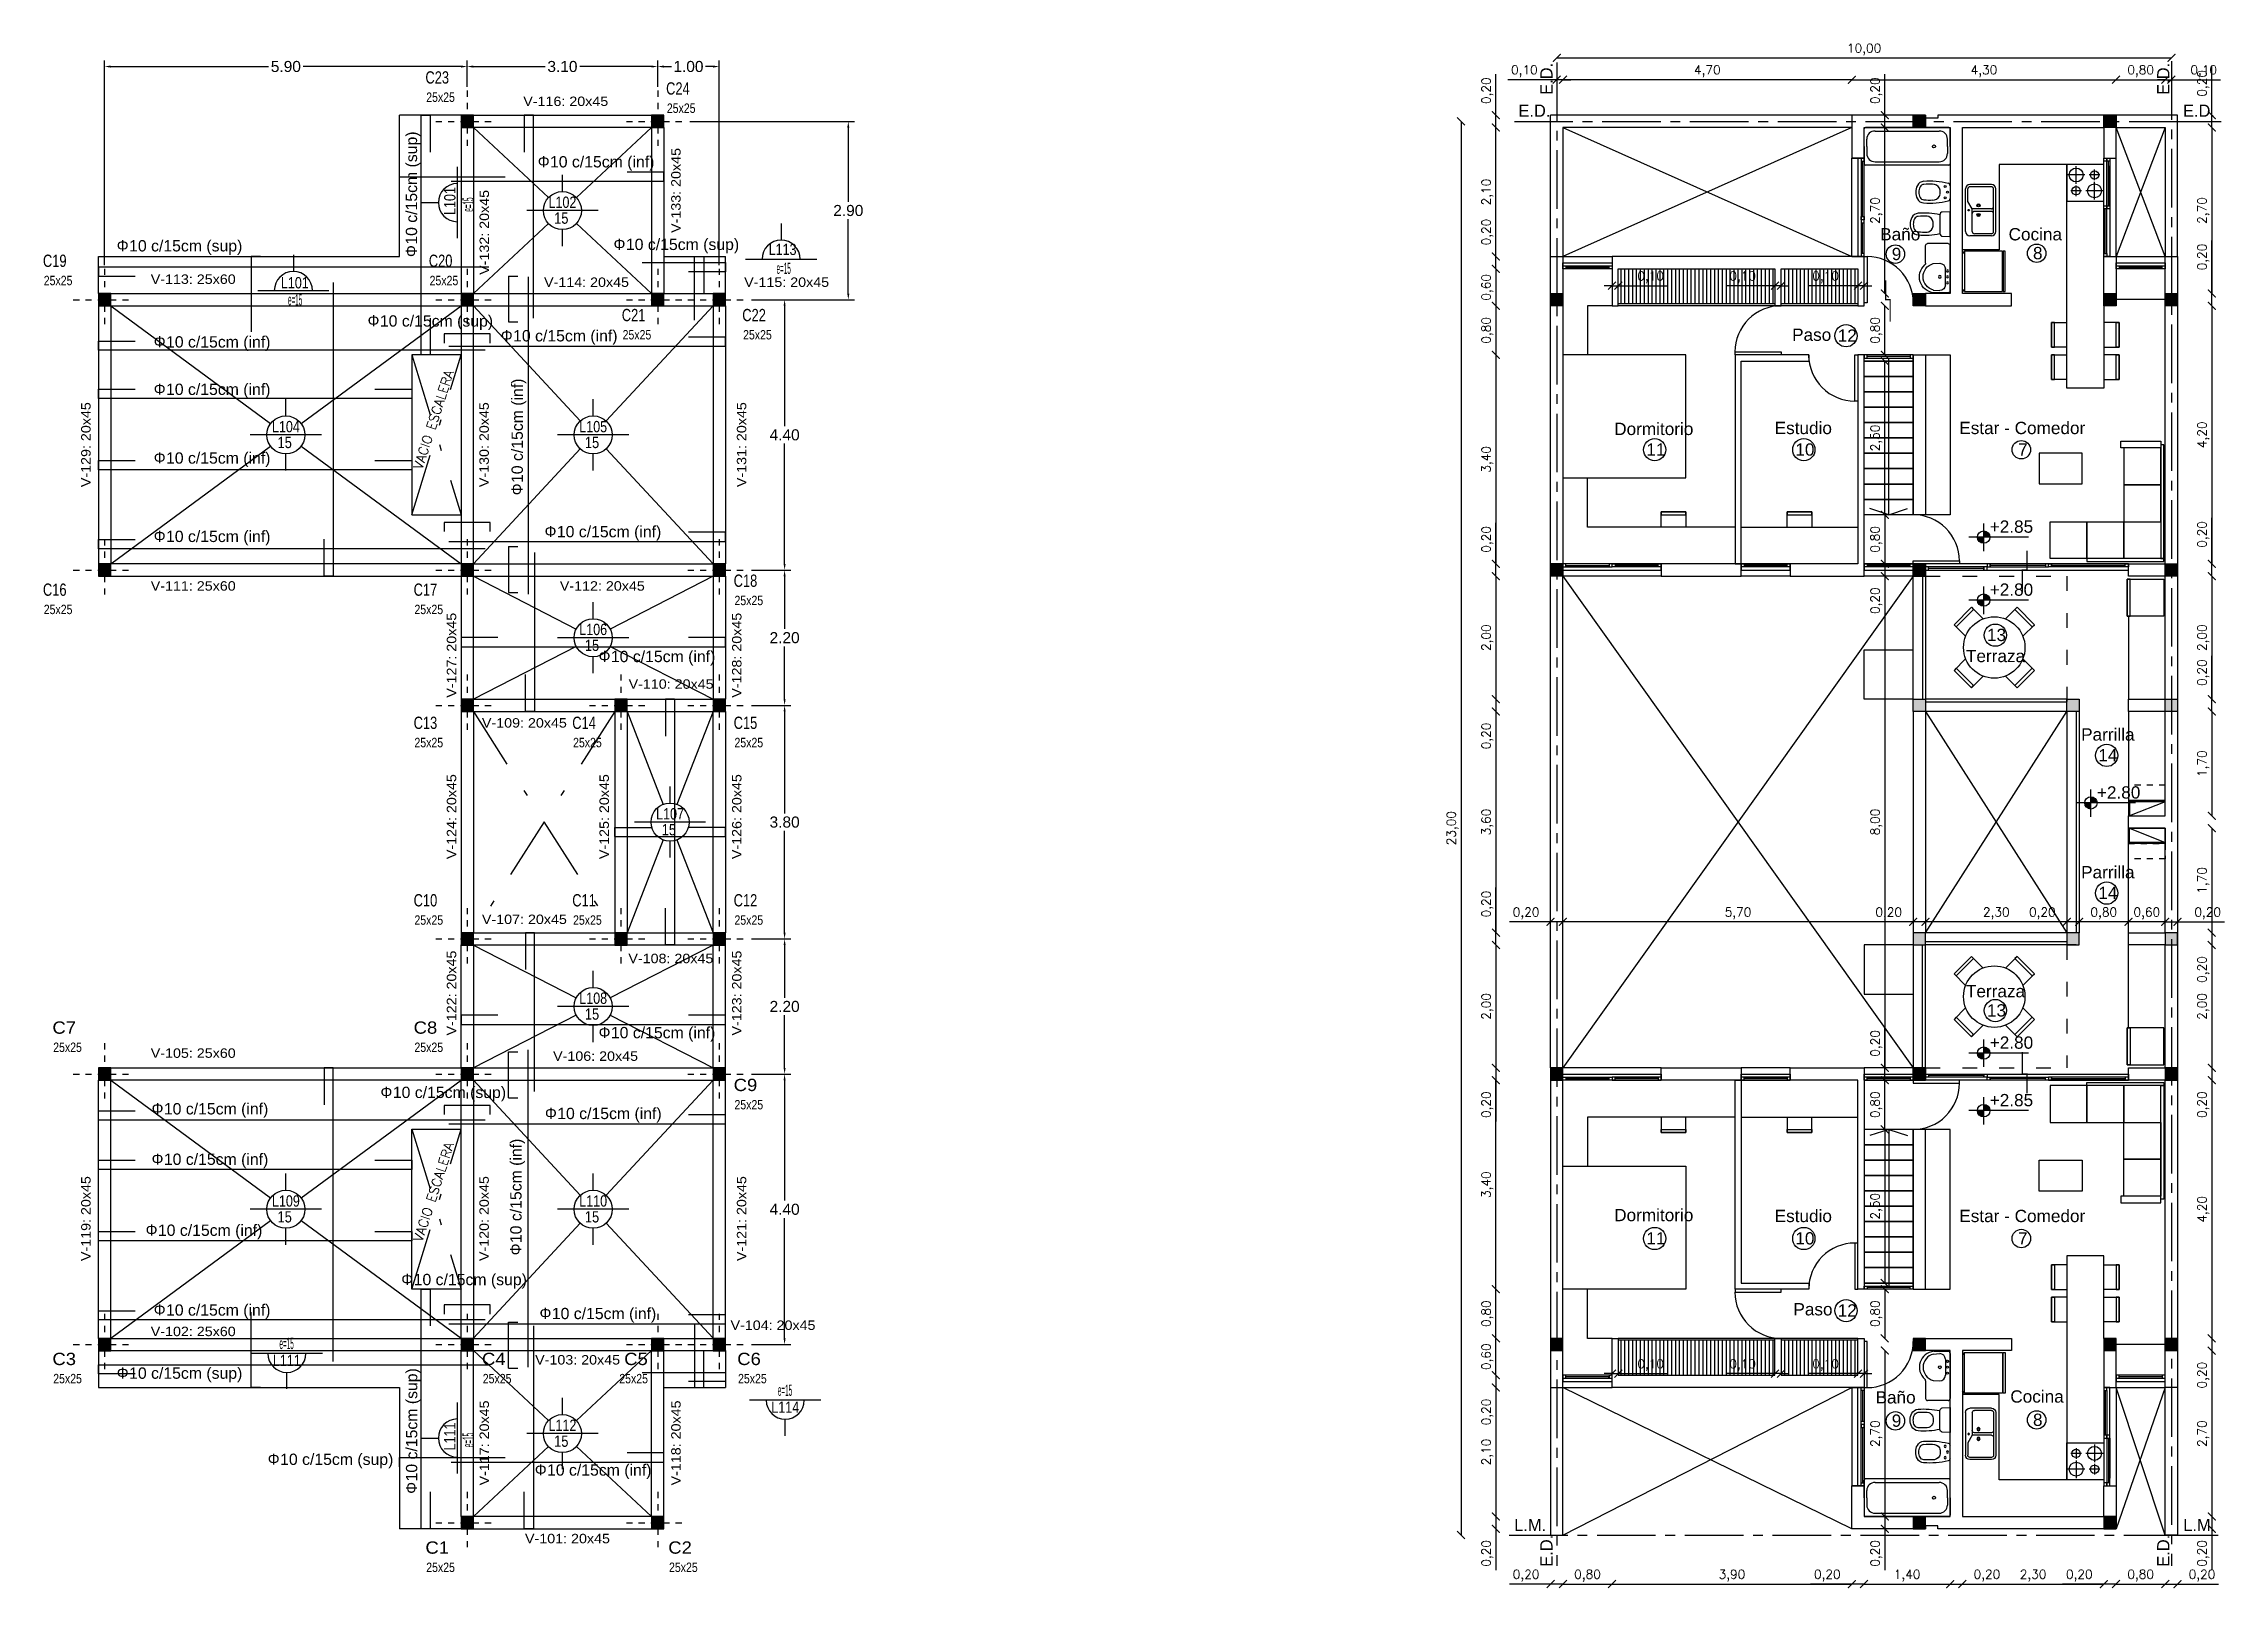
# Model space of a CAD drawing. Extents: x 215 to 382, y 29 to 70.
# Drawn here: x 346.81 to 382.29, y 43.87 to 69.01 of the extents above; entities that cross this region are included whole.
import ezdxf
from ezdxf.enums import TextEntityAlignment as Align

# ---------------------------------------------------------------- set-up
doc = ezdxf.new("R2010")
doc.units = 0
for name, pattern in [('ACAD_ISO03W100', [30, 12, -18]), ('CENTER2', [28.575, 19.05, -3.175, 3.175, -3.175]), ('DASHDOT', [25.4, 12.7, -6.35, 0, -6.35]), ('DASHDOT2', [0.5, 0.25, -0.125, 0, -0.125]), ('HIDDEN', [0.375, 0.25, -0.125])]:
    doc.linetypes.add(name, pattern=pattern)
doc.layers.get('0').update_dxf_attribs({"linetype": 'CONTINUOUS'})
doc.layers.get('Defpoints').update_dxf_attribs({"linetype": 'CONTINUOUS'})
for name, color, linetype in [('Armaduras', 6, 'CONTINUOUS'), ('COLUMNA RECT', 3, 'CONTINUOUS'), ('COLUMNA REF', 3, 'CONTINUOUS'), ('COLUMNAS EJES', 1, 'CONTINUOUS'), ('Cotas', 8, 'CONTINUOUS'), ('Ejes', 8, 'CONTINUOUS'), ('Muros exteriores', 3, 'CONTINUOUS'), ('P_carpinteria', 53, 'CONTINUOUS'), ('P_cota', 8, 'CONTINUOUS'), ('P_escalera', 1, 'CONTINUOUS'), ('P_estructuras', 4, 'CONTINUOUS'), ('P_mobiliario', 251, 'CONTINUOUS'), ('P_MURO HATCH EXISTENTE', 252, 'CONTINUOUS'), ('P_muros interiores', 2, 'CONTINUOUS'), ('P_pisos', 8, 'CONTINUOUS'), ('P_proyecciones', 250, 'CONTINUOUS'), ('P_texto', 1, 'CONTINUOUS'), ('retiros', 2, 'ACAD_ISO03W100'), ('TEXTO', 2, 'CONTINUOUS'), ('Textos', 2, 'CONTINUOUS'), ('VIG_DIMEN', 3, 'CONTINUOUS'), ('VIGAS', 5, 'CONTINUOUS')]:
    doc.layers.add(name, color=color, linetype=linetype)
doc.layers.add('Inst.Secundaria', color=7, linetype='CONTINUOUS', true_color=0xb85c00)
doc.styles.add('ROMANS', font='romans')
doc.styles.get("Standard").update_dxf_attribs({"font": 'arial.ttf', "height": 0.18})
doc.styles.add('Symbol', font='symbol.ttf', dxfattribs={"height": 0.5})
doc.styles.add('TL1', font='arial.ttf', dxfattribs={"height": 1.2})
doc.dimstyles.new('lneal', dxfattribs={"dimscale": 0.85, "dimtxt": 0.171, "dimasz": 0.03, "dimexe": 0.05, "dimexo": 0.01, "dimgap": 0.06, "dimtad": 0, "dimrnd": 0.0005, "dimzin": 1, "dimtxsty": 'ROMANS', "dimblk": 'ORIGIN', "dimcen": 2.5, "dimse1": 1, "dimse2": 1, "dimclrd": 253, "dimclre": 256, "dimclrt": 256, "dimazin": 0, "dimtfac": 1, "dimtmove": 0, "dimatfit": 3, "dimldrblk": 'ORIGIN', "dimfxl": 0, "dimlwd": -1, "dimlwe": -1, "dimarcsym": 0})
doc.dimstyles.get("Standard").update_dxf_attribs({"dimtxt": 0.18, "dimasz": 0.1, "dimexe": 0.1, "dimexo": 0.06, "dimgap": 0.05, "dimtad": 0, "dimtih": 1, "dimtoh": 1, "dimzin": 0, "dimdsep": 46, "dimtxsty": 'Standard', "dimcen": 0.1, "dimadec": 0, "dimazin": 0, "dimtfac": 1, "dimtofl": 0, "dimtmove": 0, "dimatfit": 3, "dimfxl": 0, "dimtolj": 1, "dimtzin": 0, "dimarcsym": 0})

msp = doc.modelspace()

# ---------------------------------------------------------------- texts
at = {"layer": 'COLUMNA REF'}
for s, width, p, p2 in [('C23', 0.749194, (353.021, 68.357), (353.405, 68.357)), ('C24', 0.749194, (356.937, 68.178), (357.321, 68.178)), ('C19', 0.749194, (346.798, 65.374), (347.182, 65.374)), ('C20', 0.749194, (353.076, 65.374), (353.46, 65.374)), ('C21', 0.749194, (356.216, 64.491), (356.6, 64.491)), ('C22', 0.749194, (358.176, 64.491), (358.56, 64.491)), ('C18', 0.749194, (358.036, 60.169), (358.42, 60.169)), ('C16', 0.749194, (346.798, 60.023), (347.182, 60.023)), ('C17', 0.749194, (352.829, 60.023), (353.213, 60.023)), ('C13', 0.749194, (352.829, 57.857), (353.213, 57.857)), ('C14', 0.749194, (355.41, 57.857), (355.794, 57.857)), ('C15', 0.749194, (358.036, 57.857), (358.42, 57.857)), ('C10', 0.749194, (352.829, 54.969), (353.213, 54.969)), ('C11', 0.749194, (355.41, 54.969), (355.794, 54.969)), ('C12', 0.749194, (358.036, 54.969), (358.42, 54.969)), ('C7', 1.075141, (346.952, 52.898), (347.336, 52.898)), ('C8', 1.075141, (352.829, 52.898), (353.213, 52.898)), ('C9', 1.075141, (358.036, 51.965), (358.42, 51.965)), ('C3', 1.075141, (346.952, 47.507), (347.336, 47.507)), ('C4', 1.075141, (353.941, 47.507), (354.325, 47.507)), ('C5', 1.075141, (356.255, 47.507), (356.639, 47.507)), ('C6', 1.075141, (358.094, 47.507), (358.478, 47.507)), ('C1', 1.075141, (353.021, 44.438), (353.405, 44.438)), ('C2', 1.075141, (356.972, 44.438), (357.356, 44.438))]:
    msp.add_text(s, height=0.2, dxfattribs=dict(at, width=width)).set_placement(p, p2, align=Align.FIT)
at = {"layer": 'Cotas', "width": 0.8}
for p in [(353.034, 68.059), (356.949, 67.88), (346.811, 65.076), (353.089, 65.076), (356.229, 64.194), (358.189, 64.194), (358.049, 59.871), (346.811, 59.725), (352.842, 59.725), (352.842, 57.559), (355.423, 57.559), (358.049, 57.559), (352.842, 54.671), (355.423, 54.671), (358.049, 54.671), (346.965, 52.601), (352.842, 52.601), (358.049, 51.667), (346.965, 47.21), (353.954, 47.21), (356.175, 47.21), (358.107, 47.21), (353.034, 44.14), (356.984, 44.14)]:
    msp.add_text('25x25', height=0.1533, dxfattribs=at).set_placement(p)
at = {"layer": 'P_cota', "color": 7, "char_height": 0.2, "width": 3.21414, "attachment_point": 1, "style": 'TL1'}
for s, insert in [('+2.85', (378.472, 61.249)), ('+2.80', (378.472, 60.224)), ('+2.80', (380.216, 56.924)), ('+2.80', (378.472, 52.854)), ('+2.85', (378.472, 51.918))]:
    msp.add_mtext(s, dxfattribs=dict(at, insert=insert))
at = {"layer": 'P_texto', "color": 7, "char_height": 0.2, "width": 1.38235, "rotation": 90, "style": 'ROMANS'}
for insert, attachment_point in [((371.159, 68.174), 1), ((381.396, 68.174), 7), ((371.159, 44.226), 1), ((381.396, 44.226), 7)]:
    msp.add_mtext('{\\fBodoni MT|b0|i0|c0|p18;E.D.}', dxfattribs=dict(at, insert=insert, attachment_point=attachment_point))
at = {"layer": 'P_texto', "color": 7, "char_height": 0.2, "style": 'ROMANS'}
for s, insert, width, attachment_point in [('{\\fBodoni MT|b0|i0|c0|p18;E.D.}', (370.804, 68.016), 1.38235, 1), ('{\\fBodoni MT|b0|i0|c0|p18;E.D.}', (381.616, 68.016), 1.38235, 1), ('{\\fArial Unicode MS|b0|i0|c0|p34;Baño}', (376.69, 65.803), 7.95336, 7), ('{\\fArial Unicode MS|b0|i0|c0|p34;Cocina}', (378.779, 65.803), 7.95336, 7), ('{\\fArial Unicode MS|b0|i0|c0|p34;9}', (376.878, 65.685), 7.95336, 1), ('{\\fArial Unicode MS|b0|i0|c0|p34;8}', (379.176, 65.699), 7.95336, 1), ('{\\fArial Unicode MS|b0|i0|c0|p34;Paso}', (375.257, 64.168), 7.95336, 7), ('{\\fArial Unicode MS|b0|i0|c0|p34;12}', (375.999, 64.357), 7.95336, 1), ('{\\fArial Unicode MS|b0|i0|c0|p34;Dormitorio}', (372.362, 62.636), 7.95336, 7), ('{\\fArial Unicode MS|b0|i0|c0|p34;Estudio}', (374.973, 62.651), 7.95336, 7), ('{\\fArial Unicode MS|b0|i0|c0|p34;Estar - Comedor}', (377.977, 62.651), 7.95336, 7), ('{\\fArial Unicode MS|b0|i0|c0|p34;11}', (372.885, 62.503), 7.95336, 1), ('{\\fArial Unicode MS|b0|i0|c0|p34;10}', (375.31, 62.503), 7.95336, 1), ('{\\fArial Unicode MS|b0|i0|c0|p34;7}', (378.933, 62.503), 7.95336, 1), ('{\\fArial Unicode MS|b0|i0|c0|p34;13}', (378.427, 59.487), 7.95336, 1), ('{\\fArial Unicode MS|b0|i0|c0|p34;Terraza}', (378.085, 58.941), 7.95336, 7), ('{\\fArial Unicode MS|b0|i0|c0|p34;Parrilla}', (379.959, 57.867), 7.95336, 1), ('{\\fArial Unicode MS|b0|i0|c0|p34;14}', (380.238, 57.529), 7.95336, 1), ('{\\fArial Unicode MS|b0|i0|c0|p34;Parrilla}', (379.959, 55.626), 7.95336, 1), ('{\\fArial Unicode MS|b0|i0|c0|p34;14}', (380.238, 55.289), 7.95336, 1), ('{\\fArial Unicode MS|b0|i0|c0|p34;Terraza}', (378.085, 53.69), 7.95336, 1), ('{\\fArial Unicode MS|b0|i0|c0|p34;13}', (378.427, 53.378), 7.95336, 1), ('{\\fArial Unicode MS|b0|i0|c0|p34;Dormitorio}', (372.362, 50.048), 7.95336, 1), ('{\\fArial Unicode MS|b0|i0|c0|p34;Estudio}', (374.973, 50.033), 7.95336, 1), ('{\\fArial Unicode MS|b0|i0|c0|p34;Estar - Comedor}', (377.977, 50.033), 7.95336, 1), ('{\\fArial Unicode MS|b0|i0|c0|p34;11}', (372.885, 49.669), 7.95336, 1), ('{\\fArial Unicode MS|b0|i0|c0|p34;10}', (375.31, 49.669), 7.95336, 1), ('{\\fArial Unicode MS|b0|i0|c0|p34;7}', (378.933, 49.669), 7.95336, 1), ('{\\fArial Unicode MS|b0|i0|c0|p34;Paso}', (375.278, 48.515), 7.95336, 1), ('{\\fArial Unicode MS|b0|i0|c0|p34;12}', (375.999, 48.496), 7.95336, 1), ('{\\fArial Unicode MS|b0|i0|c0|p34;Baño}', (376.614, 47.082), 7.95336, 1), ('{\\fArial Unicode MS|b0|i0|c0|p34;Cocina}', (378.807, 47.096), 7.95336, 1), ('{\\fArial Unicode MS|b0|i0|c0|p34;9}', (376.878, 46.703), 7.95336, 1), ('{\\fArial Unicode MS|b0|i0|c0|p34;8}', (379.176, 46.717), 7.95336, 1), ('{\\fBodoni MT|b0|i0|c0|p18;L.M.}', (370.735, 45.005), 1.38235, 1), ('{\\fBodoni MT|b0|i0|c0|p18;L.M.}', (381.621, 45.005), 1.38235, 1)]:
    msp.add_mtext(s, dxfattribs=dict(at, insert=insert, width=width, attachment_point=attachment_point))
at = {"layer": 'TEXTO', "style": 'Symbol'}
for p in [(354.849, 66.997), (347.999, 65.63), (356.082, 65.653), (352.08, 64.408), (348.601, 64.067), (354.248, 64.166), (348.601, 63.295), (348.601, 62.178), (348.601, 60.902), (354.96, 60.979), (355.839, 58.948), (355.839, 52.828), (352.29, 51.856), (348.566, 51.589), (354.966, 51.513), (348.566, 50.768), (348.469, 49.613), (352.629, 48.811), (348.601, 48.315), (354.878, 48.259), (347.999, 47.288), (350.456, 45.887), (354.801, 45.713)]:
    msp.add_text('F', height=0.18, dxfattribs=at).set_placement(p)
for p in [(352.881, 65.535), (354.602, 61.659), (354.58, 49.293), (352.884, 45.413)]:
    msp.add_text('F', height=0.18, rotation=90, dxfattribs=at).set_placement(p)
at = {"layer": 'Textos'}
for s, p in [('10 c/15cm (sup)', (352.885, 66.657)), ('10 c/15cm (inf)', (354.606, 62.708)), ('10 c/15cm (inf)', (354.585, 50.341)), ('10 c/15cm (sup)', (352.888, 46.535))]:
    msp.add_text(s, height=0.18396, rotation=90, dxfattribs=at).set_placement(p, align=Align.CENTER)
for s, p in [('10 c/15cm (inf)', (355.897, 66.993)), ('10 c/15cm (sup)', (349.121, 65.626)), ('10 c/15cm (sup)', (357.204, 65.649)), ('10 c/15cm (sup)', (353.201, 64.403)), ('10 c/15cm (inf)', (349.65, 64.062)), ('10 c/15cm (inf)', (355.297, 64.162)), ('10 c/15cm (inf)', (349.65, 63.291)), ('10 c/15cm (inf)', (349.65, 62.173)), ('10 c/15cm (inf)', (349.65, 60.898)), ('10 c/15cm (inf)', (356.009, 60.975)), ('10 c/15cm (inf)', (356.888, 58.944)), ('10 c/15cm (inf)', (356.888, 52.824)), ('10 c/15cm (sup)', (353.412, 51.852)), ('10 c/15cm (inf)', (349.615, 51.585)), ('10 c/15cm (inf)', (356.015, 51.509)), ('10 c/15cm (inf)', (349.615, 50.764)), ('10 c/15cm (inf)', (349.518, 49.609)), ('10 c/15cm (sup)', (353.751, 48.807)), ('10 c/15cm (inf)', (349.65, 48.311)), ('10 c/15cm (inf)', (355.927, 48.254)), ('10 c/15cm (sup)', (349.121, 47.284)), ('10 c/15cm (sup)', (351.578, 45.882)), ('10 c/15cm (inf)', (355.849, 45.708))]:
    msp.add_text(s, height=0.18396, dxfattribs=at).set_placement(p, align=Align.CENTER)
for s, width, p, p2 in [('L101', 0.793414, (353.509, 66.219), (353.509, 66.673)), ('e=15', 0.401514, (353.807, 66.272), (353.807, 66.504)), ('L111', 0.793414, (353.509, 46.119), (353.509, 46.573)), ('e=15', 0.401514, (353.807, 46.172), (353.807, 46.404))]:
    msp.add_text(s, height=0.184, rotation=90, dxfattribs=dict(at, width=width)).set_placement(p, p2, align=Align.FIT)
for s, width, p, p2 in [('L102', 0.793414, (355.024, 66.334), (355.477, 66.334)), ('15', 0.813074, (355.115, 66.076), (355.348, 66.076)), ('L113', 0.793414, (358.605, 65.568), (359.059, 65.568)), ('e=15', 0.401514, (358.734, 65.259), (358.966, 65.259)), ('L101', 0.793414, (350.669, 65.025), (351.123, 65.025)), ('e=15', 0.401514, (350.785, 64.748), (351.017, 64.748)), ('L104', 0.793414, (350.524, 62.684), (350.977, 62.684)), ('L105', 0.793414, (355.524, 62.684), (355.977, 62.684)), ('15', 0.813074, (350.615, 62.426), (350.848, 62.426)), ('15', 0.813074, (355.615, 62.426), (355.848, 62.426)), ('L106', 0.793414, (355.524, 59.384), (355.977, 59.384)), ('15', 0.813074, (355.615, 59.126), (355.848, 59.126)), ('L107', 0.793414, (356.774, 56.384), (357.228, 56.384)), ('15', 0.813074, (356.866, 56.126), (357.098, 56.126)), ('L108', 0.793414, (355.524, 53.384), (355.977, 53.384)), ('15', 0.813074, (355.615, 53.126), (355.848, 53.126)), ('L109', 0.793414, (350.524, 50.085), (350.977, 50.085)), ('L110', 0.793414, (355.524, 50.085), (355.977, 50.085)), ('15', 0.813074, (350.615, 49.827), (350.848, 49.827)), ('15', 0.813074, (355.615, 49.827), (355.848, 49.827)), ('e=15', 0.401514, (350.646, 47.767), (350.879, 47.767)), ('L111', 0.793414, (350.539, 47.491), (350.993, 47.491)), ('L114', 0.793414, (358.648, 46.73), (359.102, 46.73)), ('e=15', 0.401514, (358.755, 47.006), (358.988, 47.006)), ('L112', 0.793414, (355.024, 46.435), (355.477, 46.435)), ('15', 0.813074, (355.115, 46.177), (355.348, 46.177))]:
    msp.add_text(s, height=0.184, dxfattribs=dict(at, width=width)).set_placement(p, p2, align=Align.FIT)
at = {"layer": 'VIG_DIMEN', "width": 1.08479}
for s, p, p2 in [('V-116: 20x45', (354.613, 67.992), (355.995, 67.992)), ('V-113: 25x60', (348.552, 65.098), (349.934, 65.098)), ('V-114: 20x45', (354.951, 65.049), (356.333, 65.049)), ('V-115: 20x45', (358.207, 65.049), (359.589, 65.049)), ('V-111: 25x60', (348.552, 60.107), (349.934, 60.107)), ('V-112: 20x45', (355.208, 60.107), (356.59, 60.107)), ('V-110: 20x45', (356.327, 58.511), (357.709, 58.511)), ('V-109: 20x45', (353.94, 57.879), (355.322, 57.879)), ('V-107: 20x45', (353.94, 54.683), (355.322, 54.683)), ('V-108: 20x45', (356.323, 54.046), (357.705, 54.046)), ('V-105: 25x60', (348.552, 52.506), (349.934, 52.506)), ('V-106: 20x45', (355.098, 52.457), (356.48, 52.457)), ('V-102: 25x60', (348.552, 47.978), (349.934, 47.978)), ('V-104: 20x45', (357.985, 48.079), (359.367, 48.079)), ('V-103: 20x45', (354.806, 47.516), (356.188, 47.516)), ('V-101: 20x45', (354.641, 44.608), (356.023, 44.608))]:
    msp.add_text(s, height=0.1533, dxfattribs=at).set_placement(p, p2, align=Align.FIT)
for s, p, p2 in [('V-133: 20x45', (357.173, 65.927), (357.173, 67.309)), ('V-132: 20x45', (354.055, 65.245), (354.055, 66.627)), ('V-129: 20x45', (347.573, 61.791), (347.573, 63.173)), ('V-130: 20x45', (354.052, 61.791), (354.052, 63.173)), ('V-131: 20x45', (358.241, 61.791), (358.241, 63.173)), ('V-127: 20x45', (353.522, 58.365), (353.522, 59.747)), ('V-128: 20x45', (358.163, 58.365), (358.163, 59.747)), ('V-124: 20x45', (353.522, 55.739), (353.522, 57.121)), ('V-125: 20x45', (356.006, 55.739), (356.006, 57.121)), ('V-126: 20x45', (358.163, 55.739), (358.163, 57.121)), ('V-122: 20x45', (353.522, 52.869), (353.522, 54.251)), ('V-123: 20x45', (358.163, 52.869), (358.163, 54.251)), ('V-119: 20x45', (347.573, 49.199), (347.573, 50.581)), ('V-120: 20x45', (354.052, 49.199), (354.052, 50.581)), ('V-121: 20x45', (358.241, 49.199), (358.241, 50.581)), ('V-117: 20x45', (354.055, 45.549), (354.055, 46.931)), ('V-118: 20x45', (357.173, 45.549), (357.173, 46.931))]:
    msp.add_text(s, height=0.1533, rotation=90, dxfattribs=at).set_placement(p, p2, align=Align.FIT)
at = {"layer": 'VIG_DIMEN', "style": 'ROMANS'}
for p in [(352.966, 62.066), (352.967, 49.5)]:
    msp.add_text('VACIO ESCALERA', height=0.1533, rotation=72.0068, dxfattribs=at).set_placement(p)

# ---------------------------------------------------------------- blocks, each defined once
blk = doc.blocks.new('IAdriatica pl')
at = {"layer": 'P_mobiliario'}
blk.add_line((-0.157, -0.165), (0.157, -0.165), dxfattribs=at)
for points in [[(-0.153, -0.165), (0.153, -0.165, 0.173159), (0.184, -0.154, 0.233191), (0.197, -0.127), (0.202, -0.008, 0.022716), (0.202, 0, 0.955578), (0.202, 0), (-0.194, 0, 0.022716), (-0.202, 0, 0.955578), (-0.202, 0), (-0.197, -0.127, 0.424289), (-0.153, -0.165, 0.210064)], [(-0.153, -0.165, 0.070581), (-0.176, -0.522, 0.258252), (-0.109, -0.623, 0.12095), (0, -0.65, 0.12095), (0.109, -0.623, 0.258252), (0.176, -0.522, 0.070581), (0.153, -0.165)]]:
    blk.add_lwpolyline(points, format="xyb", dxfattribs=at)
for centre, radius, start, end in [((-0.014, -0.396), 0.12, 83.469, 83.469), ((-0.014, -0.396), 0.12, 90.0917, 90.0917), ((-0.028, -0.381), 0.101, 112.7679, 177.2928), ((-0.014, -0.396), 0.12, 97.9611, 116.2022), ((-0.001, -0.473), 0.198, 89.701, 98.5059), ((0.001, -0.473), 0.198, 81.4941, 90.299), ((0.014, -0.396), 0.12, 63.7978, 82.0389), ((0.028, -0.381), 0.101, 2.7072, 67.2321), ((1.095, -0.422), 1.224, 177.8575, 184.4928), ((-0.051, -0.512), 0.075, 184.4928, 242.4143), ((0, -0.415), 0.185, 242.4143, 270), ((0, -0.415), 0.185, 270, 297.5857), ((0.051, -0.512), 0.075, 297.5857, 355.5072), ((-1.095, -0.422), 1.224, 355.5072, 2.1425)]:
    blk.add_arc(centre, radius, start, end, dxfattribs=at)
blk = doc.blocks.new('BiAdriatica pl')
at = {"layer": 'P_mobiliario'}
blk.add_line((-0.105, 0), (0.105, 0), dxfattribs=at)
for centre in [(-0.092, -0.082), (0, -0.044), (0.092, -0.082)]:
    blk.add_circle(centre, 0.017, dxfattribs=at)
for centre, radius, start, end in [((1.095, -0.332), 1.274, 166.2935, 184.4928), ((-0.105, -0.04), 0.04, 90, 166.2935), ((1.095, -0.332), 1.224, 177.8575, 184.4928), ((0.002, -0.287), 0.131, 121.8233, 180), ((-0.014, -0.283), 0.12, 97.9611, 116.2022), ((-0.001, -0.36), 0.198, 89.701, 98.5059), ((0.001, -0.36), 0.198, 81.4941, 90.299), ((0.014, -0.283), 0.12, 63.7978, 82.0389), ((-0.002, -0.287), 0.131, 0, 58.1767), ((0.105, -0.04), 0.04, 13.7065, 90), ((-1.095, -0.332), 1.224, 355.5072, 2.1425), ((-1.095, -0.332), 1.274, 355.5072, 13.7065), ((-0.051, -0.422), 0.125, 184.4928, 242.4143), ((-0.051, -0.422), 0.075, 184.4928, 242.4143), ((0, -0.325), 0.235, 242.4143, 270), ((0, -0.325), 0.185, 242.4143, 270), ((0, -0.325), 0.185, 270, 297.5857), ((0, -0.325), 0.235, 270, 297.5857), ((0.051, -0.422), 0.075, 297.5857, 355.5072), ((0.051, -0.422), 0.125, 297.5857, 355.5072)]:
    blk.add_arc(centre, radius, start, end, dxfattribs=at)
blk = doc.blocks.new('AV 80 I-LAVATORIO VS')
for p, q in [((-0.368, 0), (0.368, 0)), ((-0.4, -0.032), (-0.4, -0.267)), ((-0.357, -0.276), (-0.366, -0.169)), ((-0.272, -0.075), (-0.012, -0.075)), ((0.073, -0.276), (0.082, -0.169)), ((0.4, -0.032), (0.4, -0.347)), ((0.4, -0.032), (0.4, -0.368)), ((0.079, -0.4), (0.368, -0.4))]:
    blk.add_line(p, q)
for centre, radius in [((-0.239, -0.042, 0.357), 0.0175), ((-0.239, -0.042, 0.357), 0.0171), ((-0.141, -0.166), 0.0227), ((-0.142, -0.042, 0.357), 0.0175), ((-0.142, -0.042, 0.357), 0.0171), ((-0.045, -0.042, 0.357), 0.0175), ((-0.045, -0.042, 0.357), 0.0171)]:
    blk.add_circle(centre, radius)
for centre, radius, start, end in [((0.368, -0.032), 0.0322, 0, 90), ((-0.368, -0.032), 0.0322, 90, 180), ((-0.143, -0.241), 0.259, 185.7485, 318.6214), ((-0.265, -0.176), 0.101, 94.1857, 175.7836), ((-0.141, -0.218), 0.222, 194.1178, 344.8193), ((-0.019, -0.176), 0.101, 4.2164, 85.8143), ((0.079, -0.436), 0.0363, 90, 138.6214), ((0.368, -0.368), 0.0322, 270, 0)]:
    blk.add_arc(centre, radius, start, end)
blk = doc.blocks.new('PRESENCE VS')
for p, q in [((-0.348, 0), (0.347, 0)), ((-0.418, -0.42), (-0.418, -0.07)), ((-0.382, -0.42), (-0.382, -0.142)), ((-0.348, -0.107), (0.02, -0.107)), ((-0.02, -0.42), (-0.02, -0.142)), ((0.02, -0.107), (0.143, -0.035)), ((0.02, -0.42), (0.02, -0.107)), ((0.143, -0.035), (0.347, -0.035)), ((0.382, -0.42), (0.382, -0.07)), ((0.417, -0.42), (0.417, -0.07)), ((-0.348, -0.455), (0.055, -0.455)), ((-0.348, -0.49), (0.347, -0.49)), ((0.055, -0.455), (0.347, -0.455))]:
    blk.add_line(p, q)
for centre, radius in [((-0.078, -0.21), 0.026), ((-0.078, -0.21), 0.0158), ((0, -0.049), 0.0125), ((0.078, -0.21), 0.026), ((0.078, -0.21), 0.0158)]:
    blk.add_circle(centre, radius)
for centre, radius, start, end in [((-0.348, -0.07), 0.07, 90, 180), ((0.347, -0.07), 0.07, 0, 90), ((-0.348, -0.142), 0.035, 90, 180), ((-0.055, -0.142), 0.035, 0, 90), ((0.347, -0.07), 0.035, 0, 90), ((-0.348, -0.42), 0.07, 180, 270), ((-0.348, -0.42), 0.035, 180, 270), ((-0.055, -0.42), 0.035, 270, 0), ((0.055, -0.42), 0.035, 180, 270), ((0.347, -0.42), 0.07, 270, 0), ((0.347, -0.42), 0.035, 270, 0)]:
    blk.add_arc(centre, radius, start, end)
blk = doc.blocks.new('_ARCHTICK')
at = {"color": 0, "linetype": 'ByBlock', "const_width": 0.15}
blk.add_lwpolyline([(-0.5, -0.5), (0.5, 0.5)], dxfattribs=at)
blk = doc.blocks.new('*D199')
at = {"layer": 'Defpoints', "color": 0}
for p in [(371.328, 43.944), (371.328, 43.944), (371.528, 43.944)]:
    blk.add_point(p, dxfattribs=at)
at = {"layer": 'P_cota'}
for p, q in [((371.328, 43.944), (370.658, 43.944)), ((371.528, 43.944), (371.328, 43.944))]:
    blk.add_line(p, q, dxfattribs=at)
at = {"layer": 'P_cota', "xscale": 0.1275, "yscale": 0.1275, "zscale": 0.1275, "rotation": 180}
blk.add_blockref('_ARCHTICK', (371.328, 43.944), dxfattribs=at)
at = {"layer": 'P_cota', "xscale": 0.1275, "yscale": 0.1275, "zscale": 0.1275}
blk.add_blockref('_ARCHTICK', (371.528, 43.944), dxfattribs=at)
at = {"layer": 'P_cota', "insert": (370.929, 44.081), "char_height": 0.1445, "attachment_point": 5, "style": 'ROMANS'}
blk.add_mtext('0,20', dxfattribs=at)
blk = doc.blocks.new('*D200')
at = {"layer": 'Defpoints', "color": 0}
for p in [(372.328, 65.068), (372.328, 64.834), (372.428, 64.834)]:
    blk.add_point(p, dxfattribs=at)
at = {"layer": 'P_cota'}
for p, q in [((372.328, 65.068), (372.2, 65.068)), ((372.328, 65.068), (372.428, 65.068)), ((372.428, 65.068), (373.225, 65.068))]:
    blk.add_line(p, q, dxfattribs=at)
at = {"layer": 'P_cota', "xscale": 0.1275, "yscale": 0.1275, "zscale": 0.1275}
blk.add_blockref('_ARCHTICK', (372.328, 65.068), dxfattribs=at)
at = {"layer": 'P_cota', "xscale": 0.1275, "yscale": 0.1275, "zscale": 0.1275, "rotation": 180}
blk.add_blockref('_ARCHTICK', (372.428, 65.068), dxfattribs=at)
at = {"layer": 'P_cota', "insert": (372.954, 65.205), "char_height": 0.1445, "attachment_point": 5, "style": 'ROMANS'}
blk.add_mtext('0,10', dxfattribs=at)
blk = doc.blocks.new('*D201')
at = {"layer": 'Defpoints', "color": 0}
for p in [(375.076, 65.068), (374.978, 64.834), (375.076, 64.834)]:
    blk.add_point(p, dxfattribs=at)
at = {"layer": 'P_cota'}
for p, q in [((374.978, 65.068), (374.181, 65.068)), ((375.076, 65.068), (374.978, 65.068)), ((375.076, 65.068), (375.204, 65.068))]:
    blk.add_line(p, q, dxfattribs=at)
at = {"layer": 'P_cota', "xscale": 0.1275, "yscale": 0.1275, "zscale": 0.1275}
blk.add_blockref('_ARCHTICK', (374.978, 65.068), dxfattribs=at)
at = {"layer": 'P_cota', "xscale": 0.1275, "yscale": 0.1275, "zscale": 0.1275, "rotation": 180}
blk.add_blockref('_ARCHTICK', (375.076, 65.068), dxfattribs=at)
at = {"layer": 'P_cota', "insert": (374.452, 65.205), "char_height": 0.1445, "attachment_point": 5, "style": 'ROMANS'}
blk.add_mtext('0,10', dxfattribs=at)
blk = doc.blocks.new('*D202')
at = {"layer": 'Defpoints', "color": 0}
for p in [(376.328, 65.068), (376.328, 64.834), (376.428, 64.834)]:
    blk.add_point(p, dxfattribs=at)
at = {"layer": 'P_cota'}
for p, q in [((376.328, 65.068), (375.53, 65.068)), ((376.428, 65.068), (376.328, 65.068)), ((376.428, 65.068), (376.555, 65.068))]:
    blk.add_line(p, q, dxfattribs=at)
at = {"layer": 'P_cota', "xscale": 0.1275, "yscale": 0.1275, "zscale": 0.1275}
blk.add_blockref('_ARCHTICK', (376.328, 65.068), dxfattribs=at)
at = {"layer": 'P_cota', "xscale": 0.1275, "yscale": 0.1275, "zscale": 0.1275, "rotation": 180}
blk.add_blockref('_ARCHTICK', (376.428, 65.068), dxfattribs=at)
at = {"layer": 'P_cota', "insert": (375.801, 65.205), "char_height": 0.1445, "attachment_point": 5, "style": 'ROMANS'}
blk.add_mtext('0,10', dxfattribs=at)
blk = doc.blocks.new('*D203')
at = {"layer": 'Defpoints', "color": 0}
for p in [(370.437, 65.542), (370.437, 65.342), (370.437, 65.342)]:
    blk.add_point(p, dxfattribs=at)
at = {"layer": 'P_cota'}
for p, q in [((370.437, 65.542), (370.437, 66.212)), ((370.437, 65.342), (370.437, 65.542))]:
    blk.add_line(p, q, dxfattribs=at)
at = {"layer": 'P_cota', "xscale": 0.1275, "yscale": 0.1275, "zscale": 0.1275}
for p, rotation in [((370.437, 65.542), 90), ((370.437, 65.342), 270)]:
    blk.add_blockref('_ARCHTICK', p, dxfattribs=dict(at, rotation=rotation))
at = {"layer": 'P_cota', "insert": (370.3, 65.94), "char_height": 0.1445, "attachment_point": 5, "rotation": 90, "style": 'ROMANS'}
blk.add_mtext('0,20', dxfattribs=at)
blk = doc.blocks.new('*D204')
at = {"layer": 'Defpoints', "color": 0}
for p in [(370.437, 65.342), (370.437, 64.742), (370.527, 64.742)]:
    blk.add_point(p, dxfattribs=at)
at = {"layer": 'P_cota'}
blk.add_line((370.437, 65.342), (370.437, 64.742), dxfattribs=at)
at = {"layer": 'P_cota', "xscale": 0.1275, "yscale": 0.1275, "zscale": 0.1275}
for p, rotation in [((370.437, 65.342), 90), ((370.437, 64.742), 270)]:
    blk.add_blockref('_ARCHTICK', p, dxfattribs=dict(at, rotation=rotation))
at = {"layer": 'P_cota', "insert": (370.3, 65.042), "char_height": 0.1445, "attachment_point": 5, "rotation": 90, "style": 'ROMANS'}
blk.add_mtext('0,60', dxfattribs=at)
blk = doc.blocks.new('*D205')
at = {"layer": 'Defpoints', "color": 0}
for p in [(370.527, 63.942), (370.415, 60.542), (370.437, 60.542)]:
    blk.add_point(p, dxfattribs=at)
at = {"layer": 'P_cota'}
blk.add_line((370.437, 63.942), (370.437, 60.542), dxfattribs=at)
at = {"layer": 'P_cota', "xscale": 0.1275, "yscale": 0.1275, "zscale": 0.1275}
for p, rotation in [((370.437, 63.942), 90), ((370.437, 60.542), 270)]:
    blk.add_blockref('_ARCHTICK', p, dxfattribs=dict(at, rotation=rotation))
at = {"layer": 'P_cota', "insert": (370.3, 62.242), "char_height": 0.1445, "attachment_point": 5, "rotation": 90, "style": 'ROMANS'}
blk.add_mtext('3,40', dxfattribs=at)
blk = doc.blocks.new('*D206')
at = {"layer": 'Defpoints', "color": 0}
for p in [(370.437, 60.542), (370.437, 60.342), (370.437, 60.342)]:
    blk.add_point(p, dxfattribs=at)
at = {"layer": 'P_cota'}
for p, q in [((370.437, 60.542), (370.437, 61.212)), ((370.437, 60.342), (370.437, 60.542))]:
    blk.add_line(p, q, dxfattribs=at)
at = {"layer": 'P_cota', "xscale": 0.1275, "yscale": 0.1275, "zscale": 0.1275}
for p, rotation in [((370.437, 60.542), 90), ((370.437, 60.342), 270)]:
    blk.add_blockref('_ARCHTICK', p, dxfattribs=dict(at, rotation=rotation))
at = {"layer": 'P_cota', "insert": (370.3, 60.94), "char_height": 0.1445, "attachment_point": 5, "rotation": 90, "style": 'ROMANS'}
blk.add_mtext('0,20', dxfattribs=at)
blk = doc.blocks.new('*D207')
at = {"layer": 'Defpoints', "color": 0}
for p in [(376.765, 63.842), (377.05, 63.842), (377.228, 61.342)]:
    blk.add_point(p, dxfattribs=at)
at = {"layer": 'P_cota'}
blk.add_line((376.765, 61.342), (376.765, 63.842), dxfattribs=at)
at = {"layer": 'P_cota', "xscale": 0.1275, "yscale": 0.1275, "zscale": 0.1275}
for p, rotation in [((376.765, 63.842), 90), ((376.765, 61.342), 270)]:
    blk.add_blockref('_ARCHTICK', p, dxfattribs=dict(at, rotation=rotation))
at = {"layer": 'P_cota', "insert": (376.628, 62.592), "char_height": 0.1445, "attachment_point": 5, "rotation": 90, "style": 'ROMANS'}
blk.add_mtext('2,50', dxfattribs=at)
blk = doc.blocks.new('*D208')
at = {"layer": 'Defpoints', "color": 0}
for p in [(376.765, 64.742), (376.83, 64.742), (376.83, 63.942)]:
    blk.add_point(p, dxfattribs=at)
at = {"layer": 'P_cota'}
blk.add_line((376.765, 63.942), (376.765, 64.742), dxfattribs=at)
at = {"layer": 'P_cota', "xscale": 0.1275, "yscale": 0.1275, "zscale": 0.1275}
for p, rotation in [((376.765, 64.742), 90), ((376.765, 63.942), 270)]:
    blk.add_blockref('_ARCHTICK', p, dxfattribs=dict(at, rotation=rotation))
at = {"layer": 'P_cota', "insert": (376.628, 64.342), "char_height": 0.1445, "attachment_point": 5, "rotation": 90, "style": 'ROMANS'}
blk.add_mtext('0,80', dxfattribs=at)
blk = doc.blocks.new('*D209')
at = {"layer": 'Defpoints', "color": 0}
for p in [(376.765, 67.642), (377.158, 67.642), (376.83, 64.942)]:
    blk.add_point(p, dxfattribs=at)
at = {"layer": 'P_cota'}
blk.add_line((376.765, 64.942), (376.765, 67.642), dxfattribs=at)
at = {"layer": 'P_cota', "xscale": 0.1275, "yscale": 0.1275, "zscale": 0.1275}
for p, rotation in [((376.765, 67.642), 90), ((376.765, 64.942), 270)]:
    blk.add_blockref('_ARCHTICK', p, dxfattribs=dict(at, rotation=rotation))
at = {"layer": 'P_cota', "insert": (376.628, 66.292), "char_height": 0.1445, "attachment_point": 5, "rotation": 90, "style": 'ROMANS'}
blk.add_mtext('2,70', dxfattribs=at)
blk = doc.blocks.new('*D210')
at = {"layer": 'Defpoints', "color": 0}
for p in [(376.721, 60.342), (376.765, 60.542), (376.765, 60.342)]:
    blk.add_point(p, dxfattribs=at)
at = {"layer": 'P_cota'}
for p, q in [((376.765, 60.542), (376.765, 60.342)), ((376.765, 60.342), (376.765, 59.672))]:
    blk.add_line(p, q, dxfattribs=at)
at = {"layer": 'P_cota', "xscale": 0.1275, "yscale": 0.1275, "zscale": 0.1275}
for p, rotation in [((376.765, 60.542), 90), ((376.765, 60.342), 270)]:
    blk.add_blockref('_ARCHTICK', p, dxfattribs=dict(at, rotation=rotation))
at = {"layer": 'P_cota', "insert": (376.628, 59.943), "char_height": 0.1445, "attachment_point": 5, "rotation": 90, "style": 'ROMANS'}
blk.add_mtext('0,20', dxfattribs=at)
blk = doc.blocks.new('*D211')
at = {"layer": 'Defpoints', "color": 0}
for p in [(376.621, 67.842), (376.621, 67.642), (376.765, 67.642)]:
    blk.add_point(p, dxfattribs=at)
at = {"layer": 'P_cota'}
for p, q in [((376.765, 67.842), (376.765, 68.512)), ((376.765, 67.642), (376.765, 67.842))]:
    blk.add_line(p, q, dxfattribs=at)
at = {"layer": 'P_cota', "xscale": 0.1275, "yscale": 0.1275, "zscale": 0.1275}
for p, rotation in [((376.765, 67.842), 90), ((376.765, 67.642), 270)]:
    blk.add_blockref('_ARCHTICK', p, dxfattribs=dict(at, rotation=rotation))
at = {"layer": 'P_cota', "insert": (376.628, 68.24), "char_height": 0.1445, "attachment_point": 5, "rotation": 90, "style": 'ROMANS'}
blk.add_mtext('0,20', dxfattribs=at)
blk = doc.blocks.new('*D212')
at = {"layer": 'Defpoints', "color": 0}
for p in [(371.528, 43.944), (372.328, 43.944), (372.328, 43.944)]:
    blk.add_point(p, dxfattribs=at)
at = {"layer": 'P_cota'}
blk.add_line((371.528, 43.944), (372.328, 43.944), dxfattribs=at)
at = {"layer": 'P_cota', "xscale": 0.1275, "yscale": 0.1275, "zscale": 0.1275, "rotation": 180}
blk.add_blockref('_ARCHTICK', (371.528, 43.944), dxfattribs=at)
at = {"layer": 'P_cota', "xscale": 0.1275, "yscale": 0.1275, "zscale": 0.1275}
blk.add_blockref('_ARCHTICK', (372.328, 43.944), dxfattribs=at)
at = {"layer": 'P_cota', "insert": (371.928, 44.081), "char_height": 0.1445, "attachment_point": 5, "style": 'ROMANS'}
blk.add_mtext('0,80', dxfattribs=at)
blk = doc.blocks.new('*D213')
at = {"layer": 'Defpoints', "color": 0}
for p in [(372.328, 43.944), (376.228, 43.944), (376.228, 43.944)]:
    blk.add_point(p, dxfattribs=at)
at = {"layer": 'P_cota'}
blk.add_line((372.328, 43.944), (376.228, 43.944), dxfattribs=at)
at = {"layer": 'P_cota', "xscale": 0.1275, "yscale": 0.1275, "zscale": 0.1275, "rotation": 180}
blk.add_blockref('_ARCHTICK', (372.328, 43.944), dxfattribs=at)
at = {"layer": 'P_cota', "xscale": 0.1275, "yscale": 0.1275, "zscale": 0.1275}
blk.add_blockref('_ARCHTICK', (376.228, 43.944), dxfattribs=at)
at = {"layer": 'P_cota', "insert": (374.278, 44.081), "char_height": 0.1445, "attachment_point": 5, "style": 'ROMANS'}
blk.add_mtext('3,90', dxfattribs=at)
blk = doc.blocks.new('*D214')
at = {"layer": 'Defpoints', "color": 0}
for p in [(376.228, 43.944), (376.428, 43.944), (376.428, 43.944)]:
    blk.add_point(p, dxfattribs=at)
at = {"layer": 'P_cota'}
for p, q in [((376.228, 43.944), (375.558, 43.944)), ((376.428, 43.944), (376.228, 43.944))]:
    blk.add_line(p, q, dxfattribs=at)
at = {"layer": 'P_cota', "xscale": 0.1275, "yscale": 0.1275, "zscale": 0.1275, "rotation": 180}
blk.add_blockref('_ARCHTICK', (376.228, 43.944), dxfattribs=at)
at = {"layer": 'P_cota', "xscale": 0.1275, "yscale": 0.1275, "zscale": 0.1275}
blk.add_blockref('_ARCHTICK', (376.428, 43.944), dxfattribs=at)
at = {"layer": 'P_cota', "insert": (375.829, 44.081), "char_height": 0.1445, "attachment_point": 5, "style": 'ROMANS'}
blk.add_mtext('0,20', dxfattribs=at)
blk = doc.blocks.new('*D215')
at = {"layer": 'Defpoints', "color": 0}
for p in [(376.428, 43.944), (377.828, 43.944), (377.828, 43.944)]:
    blk.add_point(p, dxfattribs=at)
at = {"layer": 'P_cota'}
blk.add_line((376.428, 43.944), (377.828, 43.944), dxfattribs=at)
at = {"layer": 'P_cota', "xscale": 0.1275, "yscale": 0.1275, "zscale": 0.1275, "rotation": 180}
blk.add_blockref('_ARCHTICK', (376.428, 43.944), dxfattribs=at)
at = {"layer": 'P_cota', "xscale": 0.1275, "yscale": 0.1275, "zscale": 0.1275}
blk.add_blockref('_ARCHTICK', (377.828, 43.944), dxfattribs=at)
at = {"layer": 'P_cota', "insert": (377.128, 44.081), "char_height": 0.1445, "attachment_point": 5, "style": 'ROMANS'}
blk.add_mtext('1,40', dxfattribs=at)
blk = doc.blocks.new('*D216')
at = {"layer": 'Defpoints', "color": 0}
for p in [(378.028, 43.944), (380.328, 43.944), (380.328, 43.944)]:
    blk.add_point(p, dxfattribs=at)
at = {"layer": 'P_cota'}
blk.add_line((378.028, 43.944), (380.328, 43.944), dxfattribs=at)
at = {"layer": 'P_cota', "xscale": 0.1275, "yscale": 0.1275, "zscale": 0.1275, "rotation": 180}
blk.add_blockref('_ARCHTICK', (378.028, 43.944), dxfattribs=at)
at = {"layer": 'P_cota', "xscale": 0.1275, "yscale": 0.1275, "zscale": 0.1275}
blk.add_blockref('_ARCHTICK', (380.328, 43.944), dxfattribs=at)
at = {"layer": 'P_cota', "insert": (379.178, 44.081), "char_height": 0.1445, "attachment_point": 5, "style": 'ROMANS'}
blk.add_mtext('2,30', dxfattribs=at)
blk = doc.blocks.new('*D217')
at = {"layer": 'Defpoints', "color": 0}
for p in [(377.828, 43.944), (378.028, 43.944), (378.028, 43.944)]:
    blk.add_point(p, dxfattribs=at)
at = {"layer": 'P_cota'}
for p, q in [((377.828, 43.944), (378.028, 43.944)), ((378.028, 43.944), (378.697, 43.944))]:
    blk.add_line(p, q, dxfattribs=at)
at = {"layer": 'P_cota', "xscale": 0.1275, "yscale": 0.1275, "zscale": 0.1275, "rotation": 180}
blk.add_blockref('_ARCHTICK', (377.828, 43.944), dxfattribs=at)
at = {"layer": 'P_cota', "xscale": 0.1275, "yscale": 0.1275, "zscale": 0.1275}
blk.add_blockref('_ARCHTICK', (378.028, 43.944), dxfattribs=at)
at = {"layer": 'P_cota', "insert": (378.426, 44.081), "char_height": 0.1445, "attachment_point": 5, "style": 'ROMANS'}
blk.add_mtext('0,20', dxfattribs=at)
blk = doc.blocks.new('*D218')
at = {"layer": 'Defpoints', "color": 0}
for p in [(380.328, 43.944), (380.528, 43.944), (380.528, 43.944)]:
    blk.add_point(p, dxfattribs=at)
at = {"layer": 'P_cota'}
for p, q in [((380.328, 43.944), (379.658, 43.944)), ((380.528, 43.944), (380.328, 43.944))]:
    blk.add_line(p, q, dxfattribs=at)
at = {"layer": 'P_cota', "xscale": 0.1275, "yscale": 0.1275, "zscale": 0.1275, "rotation": 180}
blk.add_blockref('_ARCHTICK', (380.328, 43.944), dxfattribs=at)
at = {"layer": 'P_cota', "xscale": 0.1275, "yscale": 0.1275, "zscale": 0.1275}
blk.add_blockref('_ARCHTICK', (380.528, 43.944), dxfattribs=at)
at = {"layer": 'P_cota', "insert": (379.929, 44.081), "char_height": 0.1445, "attachment_point": 5, "style": 'ROMANS'}
blk.add_mtext('0,20', dxfattribs=at)
blk = doc.blocks.new('*D219')
at = {"layer": 'Defpoints', "color": 0}
for p in [(380.528, 43.944), (381.328, 43.944), (381.328, 43.944)]:
    blk.add_point(p, dxfattribs=at)
at = {"layer": 'P_cota'}
blk.add_line((380.528, 43.944), (381.328, 43.944), dxfattribs=at)
at = {"layer": 'P_cota', "xscale": 0.1275, "yscale": 0.1275, "zscale": 0.1275, "rotation": 180}
blk.add_blockref('_ARCHTICK', (380.528, 43.944), dxfattribs=at)
at = {"layer": 'P_cota', "xscale": 0.1275, "yscale": 0.1275, "zscale": 0.1275}
blk.add_blockref('_ARCHTICK', (381.328, 43.944), dxfattribs=at)
at = {"layer": 'P_cota', "insert": (380.928, 44.081), "char_height": 0.1445, "attachment_point": 5, "style": 'ROMANS'}
blk.add_mtext('0,80', dxfattribs=at)
blk = doc.blocks.new('*D220')
at = {"layer": 'Defpoints', "color": 0}
for p in [(381.328, 43.944), (381.528, 43.944), (381.528, 43.944)]:
    blk.add_point(p, dxfattribs=at)
at = {"layer": 'P_cota'}
for p, q in [((381.328, 43.944), (381.528, 43.944)), ((381.528, 43.944), (382.197, 43.944))]:
    blk.add_line(p, q, dxfattribs=at)
at = {"layer": 'P_cota', "xscale": 0.1275, "yscale": 0.1275, "zscale": 0.1275, "rotation": 180}
blk.add_blockref('_ARCHTICK', (381.328, 43.944), dxfattribs=at)
at = {"layer": 'P_cota', "xscale": 0.1275, "yscale": 0.1275, "zscale": 0.1275}
blk.add_blockref('_ARCHTICK', (381.528, 43.944), dxfattribs=at)
at = {"layer": 'P_cota', "insert": (381.926, 44.081), "char_height": 0.1445, "attachment_point": 5, "style": 'ROMANS'}
blk.add_mtext('0,20', dxfattribs=at)
blk = doc.blocks.new('*D221')
at = {"layer": 'Defpoints', "color": 0}
for p in [(371.528, 68.42), (376.228, 68.268), (371.528, 68.068)]:
    blk.add_point(p, dxfattribs=at)
at = {"layer": 'P_cota'}
blk.add_line((376.228, 68.42), (371.528, 68.42), dxfattribs=at)
at = {"layer": 'P_cota', "xscale": 0.1275, "yscale": 0.1275, "zscale": 0.1275, "rotation": 180}
blk.add_blockref('_ARCHTICK', (371.528, 68.42), dxfattribs=at)
at = {"layer": 'P_cota', "xscale": 0.1275, "yscale": 0.1275, "zscale": 0.1275}
blk.add_blockref('_ARCHTICK', (376.228, 68.42), dxfattribs=at)
at = {"layer": 'P_cota', "insert": (373.878, 68.558), "char_height": 0.1445, "attachment_point": 5, "style": 'ROMANS'}
blk.add_mtext('4,70', dxfattribs=at)
blk = doc.blocks.new('*D222')
at = {"layer": 'Defpoints', "color": 0}
for p in [(376.228, 68.42), (380.528, 68.42), (380.528, 67.282)]:
    blk.add_point(p, dxfattribs=at)
at = {"layer": 'P_cota'}
blk.add_line((376.228, 68.42), (380.528, 68.42), dxfattribs=at)
at = {"layer": 'P_cota', "xscale": 0.1275, "yscale": 0.1275, "zscale": 0.1275, "rotation": 180}
blk.add_blockref('_ARCHTICK', (376.228, 68.42), dxfattribs=at)
at = {"layer": 'P_cota', "xscale": 0.1275, "yscale": 0.1275, "zscale": 0.1275}
blk.add_blockref('_ARCHTICK', (380.528, 68.42), dxfattribs=at)
at = {"layer": 'P_cota', "insert": (378.378, 68.558), "char_height": 0.1445, "attachment_point": 5, "style": 'ROMANS'}
blk.add_mtext('4,30', dxfattribs=at)
blk = doc.blocks.new('*D223')
at = {"layer": 'Defpoints', "color": 0}
for p in [(381.328, 68.42), (381.328, 67.868), (380.528, 67.282)]:
    blk.add_point(p, dxfattribs=at)
at = {"layer": 'P_cota'}
blk.add_line((380.528, 68.42), (381.328, 68.42), dxfattribs=at)
at = {"layer": 'P_cota', "xscale": 0.1275, "yscale": 0.1275, "zscale": 0.1275, "rotation": 180}
blk.add_blockref('_ARCHTICK', (380.528, 68.42), dxfattribs=at)
at = {"layer": 'P_cota', "xscale": 0.1275, "yscale": 0.1275, "zscale": 0.1275}
blk.add_blockref('_ARCHTICK', (381.328, 68.42), dxfattribs=at)
at = {"layer": 'P_cota', "insert": (380.928, 68.558), "char_height": 0.1445, "attachment_point": 5, "style": 'ROMANS'}
blk.add_mtext('0,80', dxfattribs=at)
blk = doc.blocks.new('*D224')
at = {"layer": 'Defpoints', "color": 0}
for p in [(381.328, 68.42), (381.428, 68.42), (381.428, 68.42)]:
    blk.add_point(p, dxfattribs=at)
at = {"layer": 'P_cota'}
for p, q in [((381.328, 68.42), (381.2, 68.42)), ((381.328, 68.42), (381.428, 68.42)), ((381.428, 68.42), (382.225, 68.42))]:
    blk.add_line(p, q, dxfattribs=at)
at = {"layer": 'P_cota', "xscale": 0.1275, "yscale": 0.1275, "zscale": 0.1275}
blk.add_blockref('_ARCHTICK', (381.328, 68.42), dxfattribs=at)
at = {"layer": 'P_cota', "xscale": 0.1275, "yscale": 0.1275, "zscale": 0.1275, "rotation": 180}
blk.add_blockref('_ARCHTICK', (381.428, 68.42), dxfattribs=at)
at = {"layer": 'P_cota', "insert": (381.954, 68.558), "char_height": 0.1445, "attachment_point": 5, "style": 'ROMANS'}
blk.add_mtext('0,10', dxfattribs=at)
blk = doc.blocks.new('*D225')
at = {"layer": 'Defpoints', "color": 0}
for p in [(371.428, 68.42), (371.528, 68.42), (371.428, 67.682)]:
    blk.add_point(p, dxfattribs=at)
at = {"layer": 'P_cota'}
for p, q in [((371.428, 68.42), (370.63, 68.42)), ((371.528, 68.42), (371.428, 68.42)), ((371.528, 68.42), (371.655, 68.42))]:
    blk.add_line(p, q, dxfattribs=at)
at = {"layer": 'P_cota', "xscale": 0.1275, "yscale": 0.1275, "zscale": 0.1275}
blk.add_blockref('_ARCHTICK', (371.428, 68.42), dxfattribs=at)
at = {"layer": 'P_cota', "xscale": 0.1275, "yscale": 0.1275, "zscale": 0.1275, "rotation": 180}
blk.add_blockref('_ARCHTICK', (371.528, 68.42), dxfattribs=at)
at = {"layer": 'P_cota', "insert": (370.901, 68.558), "char_height": 0.1445, "attachment_point": 5, "style": 'ROMANS'}
blk.add_mtext('0,10', dxfattribs=at)
blk = doc.blocks.new('*D226')
at = {"layer": 'Defpoints', "color": 0}
for p in [(381.428, 68.775), (371.428, 68.42), (381.428, 68.42)]:
    blk.add_point(p, dxfattribs=at)
at = {"layer": 'P_cota'}
blk.add_line((371.428, 68.775), (381.428, 68.775), dxfattribs=at)
at = {"layer": 'P_cota', "xscale": 0.1275, "yscale": 0.1275, "zscale": 0.1275, "rotation": 180}
blk.add_blockref('_ARCHTICK', (371.428, 68.775), dxfattribs=at)
at = {"layer": 'P_cota', "xscale": 0.1275, "yscale": 0.1275, "zscale": 0.1275}
blk.add_blockref('_ARCHTICK', (381.428, 68.775), dxfattribs=at)
at = {"layer": 'P_cota', "insert": (376.428, 68.912), "char_height": 0.1445, "attachment_point": 5, "style": 'ROMANS'}
blk.add_mtext('10,00', dxfattribs=at)
blk = doc.blocks.new('*D227')
at = {"layer": 'Defpoints', "color": 0}
for p in [(370.437, 67.642), (370.437, 67.642), (370.437, 65.542)]:
    blk.add_point(p, dxfattribs=at)
at = {"layer": 'P_cota'}
blk.add_line((370.437, 65.542), (370.437, 67.642), dxfattribs=at)
at = {"layer": 'P_cota', "xscale": 0.1275, "yscale": 0.1275, "zscale": 0.1275}
for p, rotation in [((370.437, 67.642), 90), ((370.437, 65.542), 270)]:
    blk.add_blockref('_ARCHTICK', p, dxfattribs=dict(at, rotation=rotation))
at = {"layer": 'P_cota', "insert": (370.3, 66.592), "char_height": 0.1445, "attachment_point": 5, "rotation": 90, "style": 'ROMANS'}
blk.add_mtext('2,10', dxfattribs=at)
blk = doc.blocks.new('*D228')
at = {"layer": 'Defpoints', "color": 0}
for p in [(370.437, 67.842), (371.328, 67.842), (370.437, 67.642)]:
    blk.add_point(p, dxfattribs=at)
at = {"layer": 'P_cota'}
for p, q in [((370.437, 67.842), (370.437, 68.512)), ((370.437, 67.642), (370.437, 67.842))]:
    blk.add_line(p, q, dxfattribs=at)
at = {"layer": 'P_cota', "xscale": 0.1275, "yscale": 0.1275, "zscale": 0.1275}
for p, rotation in [((370.437, 67.842), 90), ((370.437, 67.642), 270)]:
    blk.add_blockref('_ARCHTICK', p, dxfattribs=dict(at, rotation=rotation))
at = {"layer": 'P_cota', "insert": (370.3, 68.24), "char_height": 0.1445, "attachment_point": 5, "rotation": 90, "style": 'ROMANS'}
blk.add_mtext('0,20', dxfattribs=at)
blk = doc.blocks.new('*D229')
at = {"layer": 'Defpoints', "color": 0}
for p in [(381.328, 56.059), (381.528, 56.059), (381.328, 54.719)]:
    blk.add_point(p, dxfattribs=at)
at = {"layer": 'P_cota'}
for p, q in [((381.328, 54.719), (381.528, 54.719)), ((381.528, 54.719), (382.29, 54.719))]:
    blk.add_line(p, q, dxfattribs=at)
at = {"layer": 'P_cota', "xscale": 0.1275, "yscale": 0.1275, "zscale": 0.1275, "rotation": 180}
blk.add_blockref('_ARCHTICK', (381.328, 54.719), dxfattribs=at)
at = {"layer": 'P_cota', "xscale": 0.1275, "yscale": 0.1275, "zscale": 0.1275}
blk.add_blockref('_ARCHTICK', (381.528, 54.719), dxfattribs=at)
at = {"layer": 'P_cota', "insert": (382.019, 54.856), "char_height": 0.1445, "attachment_point": 5, "style": 'ROMANS'}
blk.add_mtext('0,20', dxfattribs=at)
blk = doc.blocks.new('*D230')
at = {"layer": 'Defpoints', "color": 0}
for p in [(381.328, 56.059), (380.728, 54.859), (380.728, 54.719)]:
    blk.add_point(p, dxfattribs=at)
at = {"layer": 'P_cota'}
blk.add_line((381.328, 54.719), (380.728, 54.719), dxfattribs=at)
at = {"layer": 'P_cota', "xscale": 0.1275, "yscale": 0.1275, "zscale": 0.1275, "rotation": 180}
blk.add_blockref('_ARCHTICK', (380.728, 54.719), dxfattribs=at)
at = {"layer": 'P_cota', "xscale": 0.1275, "yscale": 0.1275, "zscale": 0.1275}
blk.add_blockref('_ARCHTICK', (381.328, 54.719), dxfattribs=at)
at = {"layer": 'P_cota', "insert": (381.028, 54.856), "char_height": 0.1445, "attachment_point": 5, "style": 'ROMANS'}
blk.add_mtext('0,60', dxfattribs=at)
blk = doc.blocks.new('*D231')
at = {"layer": 'Defpoints', "color": 0}
for p in [(379.928, 54.793), (379.928, 54.719), (380.728, 54.859)]:
    blk.add_point(p, dxfattribs=at)
at = {"layer": 'P_cota'}
blk.add_line((380.728, 54.719), (379.928, 54.719), dxfattribs=at)
at = {"layer": 'P_cota', "xscale": 0.1275, "yscale": 0.1275, "zscale": 0.1275, "rotation": 180}
blk.add_blockref('_ARCHTICK', (379.928, 54.719), dxfattribs=at)
at = {"layer": 'P_cota', "xscale": 0.1275, "yscale": 0.1275, "zscale": 0.1275}
blk.add_blockref('_ARCHTICK', (380.728, 54.719), dxfattribs=at)
at = {"layer": 'P_cota', "insert": (380.328, 54.856), "char_height": 0.1445, "attachment_point": 5, "style": 'ROMANS'}
blk.add_mtext('0,80', dxfattribs=at)
blk = doc.blocks.new('*D232')
at = {"layer": 'Defpoints', "color": 0}
for p in [(379.728, 54.761), (379.728, 54.719), (379.928, 54.793)]:
    blk.add_point(p, dxfattribs=at)
at = {"layer": 'P_cota'}
for p, q in [((379.728, 54.719), (379.058, 54.719)), ((379.928, 54.719), (379.728, 54.719))]:
    blk.add_line(p, q, dxfattribs=at)
at = {"layer": 'P_cota', "xscale": 0.1275, "yscale": 0.1275, "zscale": 0.1275, "rotation": 180}
blk.add_blockref('_ARCHTICK', (379.728, 54.719), dxfattribs=at)
at = {"layer": 'P_cota', "xscale": 0.1275, "yscale": 0.1275, "zscale": 0.1275}
blk.add_blockref('_ARCHTICK', (379.928, 54.719), dxfattribs=at)
at = {"layer": 'P_cota', "insert": (379.329, 54.856), "char_height": 0.1445, "attachment_point": 5, "style": 'ROMANS'}
blk.add_mtext('0,20', dxfattribs=at)
blk = doc.blocks.new('*D233')
at = {"layer": 'Defpoints', "color": 0}
for p in [(377.428, 54.719), (379.728, 54.761), (377.428, 54.439)]:
    blk.add_point(p, dxfattribs=at)
at = {"layer": 'P_cota'}
blk.add_line((379.728, 54.719), (377.428, 54.719), dxfattribs=at)
at = {"layer": 'P_cota', "xscale": 0.1275, "yscale": 0.1275, "zscale": 0.1275, "rotation": 180}
blk.add_blockref('_ARCHTICK', (377.428, 54.719), dxfattribs=at)
at = {"layer": 'P_cota', "xscale": 0.1275, "yscale": 0.1275, "zscale": 0.1275}
blk.add_blockref('_ARCHTICK', (379.728, 54.719), dxfattribs=at)
at = {"layer": 'P_cota', "insert": (378.578, 54.856), "char_height": 0.1445, "attachment_point": 5, "style": 'ROMANS'}
blk.add_mtext('2,30', dxfattribs=at)
blk = doc.blocks.new('*D234')
at = {"layer": 'Defpoints', "color": 0}
for p in [(377.228, 54.719), (377.228, 54.464), (377.428, 54.439)]:
    blk.add_point(p, dxfattribs=at)
at = {"layer": 'P_cota'}
for p, q in [((377.228, 54.719), (376.558, 54.719)), ((377.428, 54.719), (377.228, 54.719))]:
    blk.add_line(p, q, dxfattribs=at)
at = {"layer": 'P_cota', "xscale": 0.1275, "yscale": 0.1275, "zscale": 0.1275, "rotation": 180}
blk.add_blockref('_ARCHTICK', (377.228, 54.719), dxfattribs=at)
at = {"layer": 'P_cota', "xscale": 0.1275, "yscale": 0.1275, "zscale": 0.1275}
blk.add_blockref('_ARCHTICK', (377.428, 54.719), dxfattribs=at)
at = {"layer": 'P_cota', "insert": (376.829, 54.856), "char_height": 0.1445, "attachment_point": 5, "style": 'ROMANS'}
blk.add_mtext('0,20', dxfattribs=at)
blk = doc.blocks.new('*D235')
at = {"layer": 'Defpoints', "color": 0}
for p in [(371.528, 54.719), (371.528, 54.658), (377.228, 54.464)]:
    blk.add_point(p, dxfattribs=at)
at = {"layer": 'P_cota'}
blk.add_line((377.228, 54.719), (371.528, 54.719), dxfattribs=at)
at = {"layer": 'P_cota', "xscale": 0.1275, "yscale": 0.1275, "zscale": 0.1275, "rotation": 180}
blk.add_blockref('_ARCHTICK', (371.528, 54.719), dxfattribs=at)
at = {"layer": 'P_cota', "xscale": 0.1275, "yscale": 0.1275, "zscale": 0.1275}
blk.add_blockref('_ARCHTICK', (377.228, 54.719), dxfattribs=at)
at = {"layer": 'P_cota', "insert": (374.378, 54.856), "char_height": 0.1445, "attachment_point": 5, "style": 'ROMANS'}
blk.add_mtext('5,70', dxfattribs=at)
blk = doc.blocks.new('*D236')
at = {"layer": 'Defpoints', "color": 0}
for p in [(371.328, 54.719), (371.328, 54.711), (371.528, 54.658)]:
    blk.add_point(p, dxfattribs=at)
at = {"layer": 'P_cota'}
for p, q in [((371.328, 54.719), (370.658, 54.719)), ((371.528, 54.719), (371.328, 54.719))]:
    blk.add_line(p, q, dxfattribs=at)
at = {"layer": 'P_cota', "xscale": 0.1275, "yscale": 0.1275, "zscale": 0.1275, "rotation": 180}
blk.add_blockref('_ARCHTICK', (371.328, 54.719), dxfattribs=at)
at = {"layer": 'P_cota', "xscale": 0.1275, "yscale": 0.1275, "zscale": 0.1275}
blk.add_blockref('_ARCHTICK', (371.528, 54.719), dxfattribs=at)
at = {"layer": 'P_cota', "insert": (370.929, 54.856), "char_height": 0.1445, "attachment_point": 5, "style": 'ROMANS'}
blk.add_mtext('0,20', dxfattribs=at)
blk = doc.blocks.new('*D237')
at = {"layer": 'Defpoints', "color": 0}
for p in [(370.437, 60.342), (370.437, 58.342), (370.437, 58.342)]:
    blk.add_point(p, dxfattribs=at)
at = {"layer": 'P_cota'}
blk.add_line((370.437, 60.342), (370.437, 58.342), dxfattribs=at)
at = {"layer": 'P_cota', "xscale": 0.1275, "yscale": 0.1275, "zscale": 0.1275}
for p, rotation in [((370.437, 60.342), 90), ((370.437, 58.342), 270)]:
    blk.add_blockref('_ARCHTICK', p, dxfattribs=dict(at, rotation=rotation))
at = {"layer": 'P_cota', "insert": (370.3, 59.342), "char_height": 0.1445, "attachment_point": 5, "rotation": 90, "style": 'ROMANS'}
blk.add_mtext('2,00', dxfattribs=at)
blk = doc.blocks.new('*D238')
at = {"layer": 'Defpoints', "color": 0}
for p in [(370.437, 58.342), (370.437, 58.142), (370.437, 58.142)]:
    blk.add_point(p, dxfattribs=at)
at = {"layer": 'P_cota'}
for p, q in [((370.437, 58.342), (370.437, 58.142)), ((370.437, 58.142), (370.437, 57.472))]:
    blk.add_line(p, q, dxfattribs=at)
at = {"layer": 'P_cota', "xscale": 0.1275, "yscale": 0.1275, "zscale": 0.1275}
for p, rotation in [((370.437, 58.342), 90), ((370.437, 58.142), 270)]:
    blk.add_blockref('_ARCHTICK', p, dxfattribs=dict(at, rotation=rotation))
at = {"layer": 'P_cota', "insert": (370.3, 57.743), "char_height": 0.1445, "attachment_point": 5, "rotation": 90, "style": 'ROMANS'}
blk.add_mtext('0,20', dxfattribs=at)
blk = doc.blocks.new('*D239')
at = {"layer": 'Defpoints', "color": 0}
for p in [(370.437, 58.142), (370.437, 54.542), (370.437, 54.542)]:
    blk.add_point(p, dxfattribs=at)
at = {"layer": 'P_cota'}
blk.add_line((370.437, 58.142), (370.437, 54.542), dxfattribs=at)
at = {"layer": 'P_cota', "xscale": 0.1275, "yscale": 0.1275, "zscale": 0.1275}
for p, rotation in [((370.437, 58.142), 90), ((370.437, 54.542), 270)]:
    blk.add_blockref('_ARCHTICK', p, dxfattribs=dict(at, rotation=rotation))
at = {"layer": 'P_cota', "insert": (370.3, 56.342), "char_height": 0.1445, "attachment_point": 5, "rotation": 90, "style": 'ROMANS'}
blk.add_mtext('3,60', dxfattribs=at)
blk = doc.blocks.new('*D240')
at = {"layer": 'Defpoints', "color": 0}
for p in [(370.437, 54.542), (370.437, 54.342), (370.437, 54.342)]:
    blk.add_point(p, dxfattribs=at)
at = {"layer": 'P_cota'}
for p, q in [((370.437, 54.542), (370.437, 55.278)), ((370.437, 54.342), (370.437, 54.542))]:
    blk.add_line(p, q, dxfattribs=at)
at = {"layer": 'P_cota', "xscale": 0.1275, "yscale": 0.1275, "zscale": 0.1275}
for p, rotation in [((370.437, 54.542), 90), ((370.437, 54.342), 270)]:
    blk.add_blockref('_ARCHTICK', p, dxfattribs=dict(at, rotation=rotation))
at = {"layer": 'P_cota', "insert": (370.3, 55.007), "char_height": 0.1445, "attachment_point": 5, "rotation": 90, "style": 'ROMANS'}
blk.add_mtext('0,20', dxfattribs=at)
blk = doc.blocks.new('*D241')
at = {"layer": 'Defpoints', "color": 0}
for p in [(370.437, 54.342), (370.437, 52.342), (370.437, 52.342)]:
    blk.add_point(p, dxfattribs=at)
at = {"layer": 'P_cota'}
blk.add_line((370.437, 54.342), (370.437, 52.342), dxfattribs=at)
at = {"layer": 'P_cota', "xscale": 0.1275, "yscale": 0.1275, "zscale": 0.1275}
for p, rotation in [((370.437, 54.342), 90), ((370.437, 52.342), 270)]:
    blk.add_blockref('_ARCHTICK', p, dxfattribs=dict(at, rotation=rotation))
at = {"layer": 'P_cota', "insert": (370.3, 53.342), "char_height": 0.1445, "attachment_point": 5, "rotation": 90, "style": 'ROMANS'}
blk.add_mtext('2,00', dxfattribs=at)
blk = doc.blocks.new('*D242')
at = {"layer": 'Defpoints', "color": 0}
for p in [(381.528, 67.842), (381.328, 67.642), (382.085, 67.642)]:
    blk.add_point(p, dxfattribs=at)
at = {"layer": 'P_cota'}
for p, q in [((382.085, 67.842), (382.085, 68.633)), ((382.085, 67.642), (382.085, 67.842))]:
    blk.add_line(p, q, dxfattribs=at)
at = {"layer": 'P_cota', "xscale": 0.1275, "yscale": 0.1275, "zscale": 0.1275}
for p, rotation in [((382.085, 67.842), 90), ((382.085, 67.642), 270)]:
    blk.add_blockref('_ARCHTICK', p, dxfattribs=dict(at, rotation=rotation))
at = {"layer": 'P_cota', "insert": (381.948, 68.362), "char_height": 0.1445, "attachment_point": 5, "rotation": 90, "style": 'ROMANS'}
blk.add_mtext('0,20', dxfattribs=at)
blk = doc.blocks.new('*D243')
at = {"layer": 'Defpoints', "color": 0}
for p in [(381.328, 67.642), (381.528, 64.942), (382.085, 64.942)]:
    blk.add_point(p, dxfattribs=at)
at = {"layer": 'P_cota'}
blk.add_line((382.085, 67.642), (382.085, 64.942), dxfattribs=at)
at = {"layer": 'P_cota', "xscale": 0.1275, "yscale": 0.1275, "zscale": 0.1275}
for p, rotation in [((382.085, 67.642), 90), ((382.085, 64.942), 270)]:
    blk.add_blockref('_ARCHTICK', p, dxfattribs=dict(at, rotation=rotation))
at = {"layer": 'P_cota', "insert": (381.948, 66.292), "char_height": 0.1445, "attachment_point": 5, "rotation": 90, "style": 'ROMANS'}
blk.add_mtext('2,70', dxfattribs=at)
blk = doc.blocks.new('*D244')
at = {"layer": 'Defpoints', "color": 0}
for p in [(381.528, 64.942), (381.528, 64.742), (382.085, 64.742)]:
    blk.add_point(p, dxfattribs=at)
at = {"layer": 'P_cota'}
for p, q in [((382.085, 64.942), (382.085, 65.805)), ((382.085, 64.742), (382.085, 64.942))]:
    blk.add_line(p, q, dxfattribs=at)
at = {"layer": 'P_cota', "xscale": 0.1275, "yscale": 0.1275, "zscale": 0.1275}
for p, rotation in [((382.085, 64.942), 90), ((382.085, 64.742), 270)]:
    blk.add_blockref('_ARCHTICK', p, dxfattribs=dict(at, rotation=rotation))
at = {"layer": 'P_cota', "insert": (381.948, 65.534), "char_height": 0.1445, "attachment_point": 5, "rotation": 90, "style": 'ROMANS'}
blk.add_mtext('0,20', dxfattribs=at)
blk = doc.blocks.new('*D245')
at = {"layer": 'Defpoints', "color": 0}
for p in [(381.528, 64.742), (381.528, 60.542), (382.085, 60.542)]:
    blk.add_point(p, dxfattribs=at)
at = {"layer": 'P_cota'}
blk.add_line((382.085, 64.742), (382.085, 60.542), dxfattribs=at)
at = {"layer": 'P_cota', "xscale": 0.1275, "yscale": 0.1275, "zscale": 0.1275}
for p, rotation in [((382.085, 64.742), 90), ((382.085, 60.542), 270)]:
    blk.add_blockref('_ARCHTICK', p, dxfattribs=dict(at, rotation=rotation))
at = {"layer": 'P_cota', "insert": (381.948, 62.642), "char_height": 0.1445, "attachment_point": 5, "rotation": 90, "style": 'ROMANS'}
blk.add_mtext('4,20', dxfattribs=at)
blk = doc.blocks.new('*D246')
at = {"layer": 'Defpoints', "color": 0}
for p in [(381.528, 60.542), (381.528, 60.342), (382.085, 60.342)]:
    blk.add_point(p, dxfattribs=at)
at = {"layer": 'P_cota'}
for p, q in [((382.085, 60.542), (382.085, 61.292)), ((382.085, 60.342), (382.085, 60.542))]:
    blk.add_line(p, q, dxfattribs=at)
at = {"layer": 'P_cota', "xscale": 0.1275, "yscale": 0.1275, "zscale": 0.1275}
for p, rotation in [((382.085, 60.542), 90), ((382.085, 60.342), 270)]:
    blk.add_blockref('_ARCHTICK', p, dxfattribs=dict(at, rotation=rotation))
at = {"layer": 'P_cota', "insert": (381.948, 61.021), "char_height": 0.1445, "attachment_point": 5, "rotation": 90, "style": 'ROMANS'}
blk.add_mtext('0,20', dxfattribs=at)
blk = doc.blocks.new('*D247')
at = {"layer": 'Defpoints', "color": 0}
for p in [(381.528, 60.342), (381.528, 58.342), (382.085, 58.342)]:
    blk.add_point(p, dxfattribs=at)
at = {"layer": 'P_cota'}
blk.add_line((382.085, 60.342), (382.085, 58.342), dxfattribs=at)
at = {"layer": 'P_cota', "xscale": 0.1275, "yscale": 0.1275, "zscale": 0.1275}
for p, rotation in [((382.085, 60.342), 90), ((382.085, 58.342), 270)]:
    blk.add_blockref('_ARCHTICK', p, dxfattribs=dict(at, rotation=rotation))
at = {"layer": 'P_cota', "insert": (381.948, 59.342), "char_height": 0.1445, "attachment_point": 5, "rotation": 90, "style": 'ROMANS'}
blk.add_mtext('2,00', dxfattribs=at)
blk = doc.blocks.new('*D248')
at = {"layer": 'Defpoints', "color": 0}
for p in [(381.528, 58.342), (381.528, 58.142), (382.085, 58.142)]:
    blk.add_point(p, dxfattribs=at)
at = {"layer": 'P_cota'}
for p, q in [((382.085, 58.342), (382.085, 59.044)), ((382.085, 58.142), (382.085, 58.342))]:
    blk.add_line(p, q, dxfattribs=at)
at = {"layer": 'P_cota', "xscale": 0.1275, "yscale": 0.1275, "zscale": 0.1275}
for p, rotation in [((382.085, 58.342), 90), ((382.085, 58.142), 270)]:
    blk.add_blockref('_ARCHTICK', p, dxfattribs=dict(at, rotation=rotation))
at = {"layer": 'P_cota', "insert": (381.948, 58.773), "char_height": 0.1445, "attachment_point": 5, "rotation": 90, "style": 'ROMANS'}
blk.add_mtext('0,20', dxfattribs=at)
blk = doc.blocks.new('*D249')
at = {"layer": 'Defpoints', "color": 0}
for p in [(381.528, 58.142), (381.328, 56.442), (382.085, 56.442)]:
    blk.add_point(p, dxfattribs=at)
at = {"layer": 'P_cota'}
blk.add_line((382.085, 58.142), (382.085, 56.442), dxfattribs=at)
at = {"layer": 'P_cota', "xscale": 0.1275, "yscale": 0.1275, "zscale": 0.1275}
for p, rotation in [((382.085, 58.142), 90), ((382.085, 56.442), 270)]:
    blk.add_blockref('_ARCHTICK', p, dxfattribs=dict(at, rotation=rotation))
at = {"layer": 'P_cota', "insert": (381.948, 57.292), "char_height": 0.1445, "attachment_point": 5, "rotation": 90, "style": 'ROMANS'}
blk.add_mtext('1,70', dxfattribs=at)
blk = doc.blocks.new('*D250')
at = {"layer": 'Defpoints', "color": 0}
for p in [(381.328, 56.242), (381.528, 54.542), (382.085, 54.542)]:
    blk.add_point(p, dxfattribs=at)
at = {"layer": 'P_cota'}
blk.add_line((382.085, 56.242), (382.085, 54.542), dxfattribs=at)
at = {"layer": 'P_cota', "xscale": 0.1275, "yscale": 0.1275, "zscale": 0.1275}
for p, rotation in [((382.085, 56.242), 90), ((382.085, 54.542), 270)]:
    blk.add_blockref('_ARCHTICK', p, dxfattribs=dict(at, rotation=rotation))
at = {"layer": 'P_cota', "insert": (381.948, 55.392), "char_height": 0.1445, "attachment_point": 5, "rotation": 90, "style": 'ROMANS'}
blk.add_mtext('1,70', dxfattribs=at)
blk = doc.blocks.new('*D251')
at = {"layer": 'Defpoints', "color": 0}
for p in [(381.528, 54.542), (381.528, 54.342), (382.085, 54.342)]:
    blk.add_point(p, dxfattribs=at)
at = {"layer": 'P_cota'}
for p, q in [((382.085, 54.542), (382.085, 54.342)), ((382.085, 54.342), (382.085, 53.672))]:
    blk.add_line(p, q, dxfattribs=at)
at = {"layer": 'P_cota', "xscale": 0.1275, "yscale": 0.1275, "zscale": 0.1275}
for p, rotation in [((382.085, 54.542), 90), ((382.085, 54.342), 270)]:
    blk.add_blockref('_ARCHTICK', p, dxfattribs=dict(at, rotation=rotation))
at = {"layer": 'P_cota', "insert": (381.948, 53.943), "char_height": 0.1445, "attachment_point": 5, "rotation": 90, "style": 'ROMANS'}
blk.add_mtext('0,20', dxfattribs=at)
blk = doc.blocks.new('*D252')
at = {"layer": 'Defpoints', "color": 0}
for p in [(381.528, 54.342), (381.528, 52.342), (382.085, 52.342)]:
    blk.add_point(p, dxfattribs=at)
at = {"layer": 'P_cota'}
blk.add_line((382.085, 54.342), (382.085, 52.342), dxfattribs=at)
at = {"layer": 'P_cota', "xscale": 0.1275, "yscale": 0.1275, "zscale": 0.1275}
for p, rotation in [((382.085, 54.342), 90), ((382.085, 52.342), 270)]:
    blk.add_blockref('_ARCHTICK', p, dxfattribs=dict(at, rotation=rotation))
at = {"layer": 'P_cota', "insert": (381.948, 53.342), "char_height": 0.1445, "attachment_point": 5, "rotation": 90, "style": 'ROMANS'}
blk.add_mtext('2,00', dxfattribs=at)
blk = doc.blocks.new('*D253')
at = {"layer": 'Defpoints', "color": 0}
for p in [(381.528, 52.342), (381.528, 52.142), (382.085, 52.142)]:
    blk.add_point(p, dxfattribs=at)
at = {"layer": 'P_cota'}
for p, q in [((382.085, 52.342), (382.085, 52.142)), ((382.085, 52.142), (382.085, 51.472))]:
    blk.add_line(p, q, dxfattribs=at)
at = {"layer": 'P_cota', "xscale": 0.1275, "yscale": 0.1275, "zscale": 0.1275}
for p, rotation in [((382.085, 52.342), 90), ((382.085, 52.142), 270)]:
    blk.add_blockref('_ARCHTICK', p, dxfattribs=dict(at, rotation=rotation))
at = {"layer": 'P_cota', "insert": (381.948, 51.743), "char_height": 0.1445, "attachment_point": 5, "rotation": 90, "style": 'ROMANS'}
blk.add_mtext('0,20', dxfattribs=at)
blk = doc.blocks.new('*D254')
at = {"layer": 'Defpoints', "color": 0}
for p in [(381.528, 52.142), (381.528, 47.942), (382.085, 47.942)]:
    blk.add_point(p, dxfattribs=at)
at = {"layer": 'P_cota'}
blk.add_line((382.085, 52.142), (382.085, 47.942), dxfattribs=at)
at = {"layer": 'P_cota', "xscale": 0.1275, "yscale": 0.1275, "zscale": 0.1275}
for p, rotation in [((382.085, 52.142), 90), ((382.085, 47.942), 270)]:
    blk.add_blockref('_ARCHTICK', p, dxfattribs=dict(at, rotation=rotation))
at = {"layer": 'P_cota', "insert": (381.948, 50.042), "char_height": 0.1445, "attachment_point": 5, "rotation": 90, "style": 'ROMANS'}
blk.add_mtext('4,20', dxfattribs=at)
blk = doc.blocks.new('*D255')
at = {"layer": 'Defpoints', "color": 0}
for p in [(381.528, 47.942), (381.528, 47.742), (382.085, 47.742)]:
    blk.add_point(p, dxfattribs=at)
at = {"layer": 'P_cota'}
for p, q in [((382.085, 47.942), (382.085, 47.742)), ((382.085, 47.742), (382.085, 47.072))]:
    blk.add_line(p, q, dxfattribs=at)
at = {"layer": 'P_cota', "xscale": 0.1275, "yscale": 0.1275, "zscale": 0.1275}
for p, rotation in [((382.085, 47.942), 90), ((382.085, 47.742), 270)]:
    blk.add_blockref('_ARCHTICK', p, dxfattribs=dict(at, rotation=rotation))
at = {"layer": 'P_cota', "insert": (381.948, 47.343), "char_height": 0.1445, "attachment_point": 5, "rotation": 90, "style": 'ROMANS'}
blk.add_mtext('0,20', dxfattribs=at)
blk = doc.blocks.new('*D256')
at = {"layer": 'Defpoints', "color": 0}
for p in [(381.528, 47.742), (380.528, 45.042), (382.085, 45.042)]:
    blk.add_point(p, dxfattribs=at)
at = {"layer": 'P_cota'}
blk.add_line((382.085, 47.742), (382.085, 45.042), dxfattribs=at)
at = {"layer": 'P_cota', "xscale": 0.1275, "yscale": 0.1275, "zscale": 0.1275}
for p, rotation in [((382.085, 47.742), 90), ((382.085, 45.042), 270)]:
    blk.add_blockref('_ARCHTICK', p, dxfattribs=dict(at, rotation=rotation))
at = {"layer": 'P_cota', "insert": (381.948, 46.392), "char_height": 0.1445, "attachment_point": 5, "rotation": 90, "style": 'ROMANS'}
blk.add_mtext('2,70', dxfattribs=at)
blk = doc.blocks.new('*D257')
at = {"layer": 'Defpoints', "color": 0}
for p in [(380.528, 45.042), (380.528, 44.842), (382.085, 44.842)]:
    blk.add_point(p, dxfattribs=at)
at = {"layer": 'P_cota'}
for p, q in [((382.085, 45.042), (382.085, 44.842)), ((382.085, 44.842), (382.085, 44.172))]:
    blk.add_line(p, q, dxfattribs=at)
at = {"layer": 'P_cota', "xscale": 0.1275, "yscale": 0.1275, "zscale": 0.1275}
for p, rotation in [((382.085, 45.042), 90), ((382.085, 44.842), 270)]:
    blk.add_blockref('_ARCHTICK', p, dxfattribs=dict(at, rotation=rotation))
at = {"layer": 'P_cota', "insert": (381.948, 44.443), "char_height": 0.1445, "attachment_point": 5, "rotation": 90, "style": 'ROMANS'}
blk.add_mtext('0,20', dxfattribs=at)
blk = doc.blocks.new('*D258')
at = {"layer": 'Defpoints', "color": 0}
for p in [(370.437, 64.742), (370.437, 63.942), (370.437, 63.942)]:
    blk.add_point(p, dxfattribs=at)
at = {"layer": 'P_cota'}
blk.add_line((370.437, 64.742), (370.437, 63.942), dxfattribs=at)
at = {"layer": 'P_cota', "xscale": 0.1275, "yscale": 0.1275, "zscale": 0.1275}
for p, rotation in [((370.437, 64.742), 90), ((370.437, 63.942), 270)]:
    blk.add_blockref('_ARCHTICK', p, dxfattribs=dict(at, rotation=rotation))
at = {"layer": 'P_cota', "insert": (370.3, 64.342), "char_height": 0.1445, "attachment_point": 5, "rotation": 90, "style": 'ROMANS'}
blk.add_mtext('0,80', dxfattribs=at)
blk = doc.blocks.new('*D259')
at = {"layer": 'Defpoints', "color": 0}
for p in [(370.437, 47.342), (370.437, 47.342), (370.437, 47.142)]:
    blk.add_point(p, dxfattribs=at)
at = {"layer": 'P_cota'}
for p, q in [((370.437, 47.342), (370.437, 47.142)), ((370.437, 47.142), (370.437, 46.472))]:
    blk.add_line(p, q, dxfattribs=at)
at = {"layer": 'P_cota', "xscale": 0.1275, "yscale": 0.1275, "zscale": 0.1275}
for p, rotation in [((370.437, 47.342), 90), ((370.437, 47.142), 270)]:
    blk.add_blockref('_ARCHTICK', p, dxfattribs=dict(at, rotation=rotation))
at = {"layer": 'P_cota', "insert": (370.3, 46.743), "char_height": 0.1445, "attachment_point": 5, "rotation": 90, "style": 'ROMANS'}
blk.add_mtext('0,20', dxfattribs=at)
blk = doc.blocks.new('*D260')
at = {"layer": 'Defpoints', "color": 0}
for p in [(370.437, 47.942), (370.527, 47.942), (370.437, 47.342)]:
    blk.add_point(p, dxfattribs=at)
at = {"layer": 'P_cota'}
blk.add_line((370.437, 47.342), (370.437, 47.942), dxfattribs=at)
at = {"layer": 'P_cota', "xscale": 0.1275, "yscale": 0.1275, "zscale": 0.1275}
for p, rotation in [((370.437, 47.942), 90), ((370.437, 47.342), 270)]:
    blk.add_blockref('_ARCHTICK', p, dxfattribs=dict(at, rotation=rotation))
at = {"layer": 'P_cota', "insert": (370.3, 47.642), "char_height": 0.1445, "attachment_point": 5, "rotation": 90, "style": 'ROMANS'}
blk.add_mtext('0,60', dxfattribs=at)
blk = doc.blocks.new('*D261')
at = {"layer": 'Defpoints', "color": 0}
for p in [(370.415, 52.142), (370.437, 52.142), (370.527, 48.742)]:
    blk.add_point(p, dxfattribs=at)
at = {"layer": 'P_cota'}
blk.add_line((370.437, 48.742), (370.437, 52.142), dxfattribs=at)
at = {"layer": 'P_cota', "xscale": 0.1275, "yscale": 0.1275, "zscale": 0.1275}
for p, rotation in [((370.437, 52.142), 90), ((370.437, 48.742), 270)]:
    blk.add_blockref('_ARCHTICK', p, dxfattribs=dict(at, rotation=rotation))
at = {"layer": 'P_cota', "insert": (370.3, 50.442), "char_height": 0.1445, "attachment_point": 5, "rotation": 90, "style": 'ROMANS'}
blk.add_mtext('3,40', dxfattribs=at)
blk = doc.blocks.new('*D262')
at = {"layer": 'Defpoints', "color": 0}
for p in [(370.437, 52.342), (370.437, 52.342), (370.437, 52.142)]:
    blk.add_point(p, dxfattribs=at)
at = {"layer": 'P_cota'}
for p, q in [((370.437, 52.342), (370.437, 52.142)), ((370.437, 52.142), (370.437, 51.472))]:
    blk.add_line(p, q, dxfattribs=at)
at = {"layer": 'P_cota', "xscale": 0.1275, "yscale": 0.1275, "zscale": 0.1275}
for p, rotation in [((370.437, 52.342), 90), ((370.437, 52.142), 270)]:
    blk.add_blockref('_ARCHTICK', p, dxfattribs=dict(at, rotation=rotation))
at = {"layer": 'P_cota', "insert": (370.3, 51.743), "char_height": 0.1445, "attachment_point": 5, "rotation": 90, "style": 'ROMANS'}
blk.add_mtext('0,20', dxfattribs=at)
blk = doc.blocks.new('*D263')
at = {"layer": 'Defpoints', "color": 0}
for p in [(370.437, 47.142), (370.437, 45.042), (370.437, 45.042)]:
    blk.add_point(p, dxfattribs=at)
at = {"layer": 'P_cota'}
blk.add_line((370.437, 47.142), (370.437, 45.042), dxfattribs=at)
at = {"layer": 'P_cota', "xscale": 0.1275, "yscale": 0.1275, "zscale": 0.1275}
for p, rotation in [((370.437, 47.142), 90), ((370.437, 45.042), 270)]:
    blk.add_blockref('_ARCHTICK', p, dxfattribs=dict(at, rotation=rotation))
at = {"layer": 'P_cota', "insert": (370.3, 46.092), "char_height": 0.1445, "attachment_point": 5, "rotation": 90, "style": 'ROMANS'}
blk.add_mtext('2,10', dxfattribs=at)
blk = doc.blocks.new('*D264')
at = {"layer": 'Defpoints', "color": 0}
for p in [(370.437, 45.042), (370.437, 44.842), (371.328, 44.842)]:
    blk.add_point(p, dxfattribs=at)
at = {"layer": 'P_cota'}
for p, q in [((370.437, 45.042), (370.437, 44.842)), ((370.437, 44.842), (370.437, 44.172))]:
    blk.add_line(p, q, dxfattribs=at)
at = {"layer": 'P_cota', "xscale": 0.1275, "yscale": 0.1275, "zscale": 0.1275}
for p, rotation in [((370.437, 45.042), 90), ((370.437, 44.842), 270)]:
    blk.add_blockref('_ARCHTICK', p, dxfattribs=dict(at, rotation=rotation))
at = {"layer": 'P_cota', "insert": (370.3, 44.443), "char_height": 0.1445, "attachment_point": 5, "rotation": 90, "style": 'ROMANS'}
blk.add_mtext('0,20', dxfattribs=at)
blk = doc.blocks.new('*D265')
at = {"layer": 'Defpoints', "color": 0}
for p in [(370.437, 48.742), (370.437, 48.742), (370.437, 47.942)]:
    blk.add_point(p, dxfattribs=at)
at = {"layer": 'P_cota'}
blk.add_line((370.437, 47.942), (370.437, 48.742), dxfattribs=at)
at = {"layer": 'P_cota', "xscale": 0.1275, "yscale": 0.1275, "zscale": 0.1275}
for p, rotation in [((370.437, 48.742), 90), ((370.437, 47.942), 270)]:
    blk.add_blockref('_ARCHTICK', p, dxfattribs=dict(at, rotation=rotation))
at = {"layer": 'P_cota', "insert": (370.3, 48.342), "char_height": 0.1445, "attachment_point": 5, "rotation": 90, "style": 'ROMANS'}
blk.add_mtext('0,80', dxfattribs=at)
blk = doc.blocks.new('*D266')
at = {"layer": 'Defpoints', "color": 0}
for p in [(376.765, 60.342), (376.765, 52.342), (377.228, 52.342)]:
    blk.add_point(p, dxfattribs=at)
at = {"layer": 'P_cota'}
blk.add_line((376.765, 60.342), (376.765, 52.342), dxfattribs=at)
at = {"layer": 'P_cota', "xscale": 0.1275, "yscale": 0.1275, "zscale": 0.1275}
for p, rotation in [((376.765, 60.342), 90), ((376.765, 52.342), 270)]:
    blk.add_blockref('_ARCHTICK', p, dxfattribs=dict(at, rotation=rotation))
at = {"layer": 'P_cota', "insert": (376.628, 56.342), "char_height": 0.1445, "attachment_point": 5, "rotation": 90, "style": 'ROMANS'}
blk.add_mtext('8,00', dxfattribs=at)
blk = doc.blocks.new('*D267')
at = {"layer": 'Defpoints', "color": 0}
for p in [(376.786, 61.342), (376.765, 60.542), (376.786, 60.542)]:
    blk.add_point(p, dxfattribs=at)
at = {"layer": 'P_cota'}
blk.add_line((376.765, 61.342), (376.765, 60.542), dxfattribs=at)
at = {"layer": 'P_cota', "xscale": 0.1275, "yscale": 0.1275, "zscale": 0.1275}
for p, rotation in [((376.765, 61.342), 90), ((376.765, 60.542), 270)]:
    blk.add_blockref('_ARCHTICK', p, dxfattribs=dict(at, rotation=rotation))
at = {"layer": 'P_cota', "insert": (376.628, 60.942), "char_height": 0.1445, "attachment_point": 5, "rotation": 90, "style": 'ROMANS'}
blk.add_mtext('0,80', dxfattribs=at)
blk = doc.blocks.new('*D268')
at = {"layer": 'Defpoints', "color": 0}
for p in [(377.228, 51.342), (376.765, 48.842), (377.05, 48.842)]:
    blk.add_point(p, dxfattribs=at)
at = {"layer": 'P_cota'}
blk.add_line((376.765, 51.342), (376.765, 48.842), dxfattribs=at)
at = {"layer": 'P_cota', "xscale": 0.1275, "yscale": 0.1275, "zscale": 0.1275}
for p, rotation in [((376.765, 51.342), 90), ((376.765, 48.842), 270)]:
    blk.add_blockref('_ARCHTICK', p, dxfattribs=dict(at, rotation=rotation))
at = {"layer": 'P_cota', "insert": (376.628, 50.092), "char_height": 0.1445, "attachment_point": 5, "rotation": 90, "style": 'ROMANS'}
blk.add_mtext('2,50', dxfattribs=at)
blk = doc.blocks.new('*D269')
at = {"layer": 'Defpoints', "color": 0}
for p in [(376.83, 48.742), (376.765, 47.942), (376.83, 47.942)]:
    blk.add_point(p, dxfattribs=at)
at = {"layer": 'P_cota'}
blk.add_line((376.765, 48.742), (376.765, 47.942), dxfattribs=at)
at = {"layer": 'P_cota', "xscale": 0.1275, "yscale": 0.1275, "zscale": 0.1275}
for p, rotation in [((376.765, 48.742), 90), ((376.765, 47.942), 270)]:
    blk.add_blockref('_ARCHTICK', p, dxfattribs=dict(at, rotation=rotation))
at = {"layer": 'P_cota', "insert": (376.628, 48.342), "char_height": 0.1445, "attachment_point": 5, "rotation": 90, "style": 'ROMANS'}
blk.add_mtext('0,80', dxfattribs=at)
blk = doc.blocks.new('*D270')
at = {"layer": 'Defpoints', "color": 0}
for p in [(376.83, 47.742), (376.765, 45.042), (377.158, 45.042)]:
    blk.add_point(p, dxfattribs=at)
at = {"layer": 'P_cota'}
blk.add_line((376.765, 47.742), (376.765, 45.042), dxfattribs=at)
at = {"layer": 'P_cota', "xscale": 0.1275, "yscale": 0.1275, "zscale": 0.1275}
for p, rotation in [((376.765, 47.742), 90), ((376.765, 45.042), 270)]:
    blk.add_blockref('_ARCHTICK', p, dxfattribs=dict(at, rotation=rotation))
at = {"layer": 'P_cota', "insert": (376.628, 46.392), "char_height": 0.1445, "attachment_point": 5, "rotation": 90, "style": 'ROMANS'}
blk.add_mtext('2,70', dxfattribs=at)
blk = doc.blocks.new('*D271')
at = {"layer": 'Defpoints', "color": 0}
for p in [(376.721, 52.342), (376.765, 52.342), (376.765, 52.142)]:
    blk.add_point(p, dxfattribs=at)
at = {"layer": 'P_cota'}
for p, q in [((376.765, 52.342), (376.765, 53.012)), ((376.765, 52.142), (376.765, 52.342))]:
    blk.add_line(p, q, dxfattribs=at)
at = {"layer": 'P_cota', "xscale": 0.1275, "yscale": 0.1275, "zscale": 0.1275}
for p, rotation in [((376.765, 52.342), 90), ((376.765, 52.142), 270)]:
    blk.add_blockref('_ARCHTICK', p, dxfattribs=dict(at, rotation=rotation))
at = {"layer": 'P_cota', "insert": (376.628, 52.74), "char_height": 0.1445, "attachment_point": 5, "rotation": 90, "style": 'ROMANS'}
blk.add_mtext('0,20', dxfattribs=at)
blk = doc.blocks.new('*D272')
at = {"layer": 'Defpoints', "color": 0}
for p in [(376.621, 45.042), (376.621, 44.842), (376.765, 45.042)]:
    blk.add_point(p, dxfattribs=at)
at = {"layer": 'P_cota'}
for p, q in [((376.765, 45.042), (376.765, 44.842)), ((376.765, 44.842), (376.765, 44.172))]:
    blk.add_line(p, q, dxfattribs=at)
at = {"layer": 'P_cota', "xscale": 0.1275, "yscale": 0.1275, "zscale": 0.1275}
for p, rotation in [((376.765, 45.042), 90), ((376.765, 44.842), 270)]:
    blk.add_blockref('_ARCHTICK', p, dxfattribs=dict(at, rotation=rotation))
at = {"layer": 'P_cota', "insert": (376.628, 44.443), "char_height": 0.1445, "attachment_point": 5, "rotation": 90, "style": 'ROMANS'}
blk.add_mtext('0,20', dxfattribs=at)
blk = doc.blocks.new('*D273')
at = {"layer": 'Defpoints', "color": 0}
for p in [(376.765, 52.142), (376.786, 52.142), (376.786, 51.342)]:
    blk.add_point(p, dxfattribs=at)
at = {"layer": 'P_cota'}
blk.add_line((376.765, 51.342), (376.765, 52.142), dxfattribs=at)
at = {"layer": 'P_cota', "xscale": 0.1275, "yscale": 0.1275, "zscale": 0.1275}
for p, rotation in [((376.765, 52.142), 90), ((376.765, 51.342), 270)]:
    blk.add_blockref('_ARCHTICK', p, dxfattribs=dict(at, rotation=rotation))
at = {"layer": 'P_cota', "insert": (376.628, 51.742), "char_height": 0.1445, "attachment_point": 5, "rotation": 90, "style": 'ROMANS'}
blk.add_mtext('0,80', dxfattribs=at)
blk = doc.blocks.new('*D274')
at = {"layer": 'Defpoints', "color": 0}
for p in [(370.928, 67.742), (369.87, 44.742), (370.654, 44.742)]:
    blk.add_point(p, dxfattribs=at)
at = {"layer": 'P_cota'}
blk.add_line((369.87, 67.742), (369.87, 44.742), dxfattribs=at)
at = {"layer": 'P_cota', "xscale": 0.1275, "yscale": 0.1275, "zscale": 0.1275}
for p, rotation in [((369.87, 67.742), 90), ((369.87, 44.742), 270)]:
    blk.add_blockref('_ARCHTICK', p, dxfattribs=dict(at, rotation=rotation))
at = {"layer": 'P_cota', "insert": (369.733, 56.242), "char_height": 0.1445, "attachment_point": 5, "rotation": 90, "style": 'ROMANS'}
blk.add_mtext('23,00', dxfattribs=at)
blk = doc.blocks.new('*D275')
at = {"layer": 'Defpoints', "color": 0}
for p in [(372.328, 47.602), (372.428, 47.602), (372.328, 47.368)]:
    blk.add_point(p, dxfattribs=at)
at = {"layer": 'P_cota'}
for p, q in [((372.328, 47.368), (372.2, 47.368)), ((372.328, 47.368), (372.428, 47.368)), ((372.428, 47.368), (373.225, 47.368))]:
    blk.add_line(p, q, dxfattribs=at)
at = {"layer": 'P_cota', "xscale": 0.1275, "yscale": 0.1275, "zscale": 0.1275}
blk.add_blockref('_ARCHTICK', (372.328, 47.368), dxfattribs=at)
at = {"layer": 'P_cota', "xscale": 0.1275, "yscale": 0.1275, "zscale": 0.1275, "rotation": 180}
blk.add_blockref('_ARCHTICK', (372.428, 47.368), dxfattribs=at)
at = {"layer": 'P_cota', "insert": (372.954, 47.505), "char_height": 0.1445, "attachment_point": 5, "style": 'ROMANS'}
blk.add_mtext('0,10', dxfattribs=at)
blk = doc.blocks.new('*D276')
at = {"layer": 'Defpoints', "color": 0}
for p in [(374.978, 47.602), (375.076, 47.602), (375.076, 47.368)]:
    blk.add_point(p, dxfattribs=at)
at = {"layer": 'P_cota'}
for p, q in [((374.978, 47.368), (374.181, 47.368)), ((375.076, 47.368), (374.978, 47.368)), ((375.076, 47.368), (375.204, 47.368))]:
    blk.add_line(p, q, dxfattribs=at)
at = {"layer": 'P_cota', "xscale": 0.1275, "yscale": 0.1275, "zscale": 0.1275}
blk.add_blockref('_ARCHTICK', (374.978, 47.368), dxfattribs=at)
at = {"layer": 'P_cota', "xscale": 0.1275, "yscale": 0.1275, "zscale": 0.1275, "rotation": 180}
blk.add_blockref('_ARCHTICK', (375.076, 47.368), dxfattribs=at)
at = {"layer": 'P_cota', "insert": (374.452, 47.505), "char_height": 0.1445, "attachment_point": 5, "style": 'ROMANS'}
blk.add_mtext('0,10', dxfattribs=at)
blk = doc.blocks.new('*D277')
at = {"layer": 'Defpoints', "color": 0}
for p in [(376.328, 47.602), (376.428, 47.602), (376.328, 47.368)]:
    blk.add_point(p, dxfattribs=at)
at = {"layer": 'P_cota'}
for p, q in [((376.328, 47.368), (375.53, 47.368)), ((376.428, 47.368), (376.328, 47.368)), ((376.428, 47.368), (376.555, 47.368))]:
    blk.add_line(p, q, dxfattribs=at)
at = {"layer": 'P_cota', "xscale": 0.1275, "yscale": 0.1275, "zscale": 0.1275}
blk.add_blockref('_ARCHTICK', (376.328, 47.368), dxfattribs=at)
at = {"layer": 'P_cota', "xscale": 0.1275, "yscale": 0.1275, "zscale": 0.1275, "rotation": 180}
blk.add_blockref('_ARCHTICK', (376.428, 47.368), dxfattribs=at)
at = {"layer": 'P_cota', "insert": (375.801, 47.505), "char_height": 0.1445, "attachment_point": 5, "style": 'ROMANS'}
blk.add_mtext('0,10', dxfattribs=at)
blk = doc.blocks.new('*D281')
at = {"layer": 'Cotas', "color": 0, "lineweight": -2}
for p, q in [((358.325, 52.241), (358.965, 52.241)), ((358.865, 52.141), (358.865, 50.183)), ((358.865, 47.941), (358.865, 49.899)), ((358.325, 47.841), (358.965, 47.841))]:
    blk.add_line(p, q, dxfattribs=at)
at = {"layer": 'Cotas', "color": 0}
for points in [[(358.848, 52.141), (358.881, 52.141), (358.865, 52.241)], [(358.848, 47.941), (358.881, 47.941), (358.865, 47.841)]]:
    blk.add_solid(points, dxfattribs=at)
at = {"layer": 'Defpoints', "color": 0}
for p in [(358.265, 52.241), (358.865, 52.241), (358.265, 47.841)]:
    blk.add_point(p, dxfattribs=at)
at = {"layer": 'Cotas', "color": 0, "insert": (358.865, 50.041), "char_height": 0.18, "attachment_point": 5}
blk.add_mtext('\\A1;4.40', dxfattribs=at)
blk = doc.blocks.new('*D282')
at = {"layer": 'Cotas', "color": 0, "lineweight": -2}
for p, q in [((358.325, 54.441), (358.965, 54.441)), ((358.865, 54.341), (358.865, 53.483)), ((358.865, 52.341), (358.865, 53.199)), ((358.325, 52.241), (358.965, 52.241))]:
    blk.add_line(p, q, dxfattribs=at)
at = {"layer": 'Cotas', "color": 0}
for points in [[(358.848, 54.341), (358.881, 54.341), (358.865, 54.441)], [(358.848, 52.341), (358.881, 52.341), (358.865, 52.241)]]:
    blk.add_solid(points, dxfattribs=at)
at = {"layer": 'Defpoints', "color": 0}
for p in [(358.265, 54.441), (358.865, 54.441), (358.265, 52.241)]:
    blk.add_point(p, dxfattribs=at)
at = {"layer": 'Cotas', "color": 0, "insert": (358.865, 53.341), "char_height": 0.18, "attachment_point": 5}
blk.add_mtext('\\A1;2.20', dxfattribs=at)
blk = doc.blocks.new('*D283')
at = {"layer": 'Cotas', "color": 0, "lineweight": -2}
for p, q in [((358.325, 58.241), (358.965, 58.241)), ((358.865, 58.141), (358.865, 56.483)), ((358.865, 54.541), (358.865, 56.199)), ((358.325, 54.441), (358.965, 54.441))]:
    blk.add_line(p, q, dxfattribs=at)
at = {"layer": 'Cotas', "color": 0}
for points in [[(358.848, 58.141), (358.881, 58.141), (358.865, 58.241)], [(358.848, 54.541), (358.881, 54.541), (358.865, 54.441)]]:
    blk.add_solid(points, dxfattribs=at)
at = {"layer": 'Defpoints', "color": 0}
for p in [(358.265, 58.241), (358.865, 58.241), (358.265, 54.441)]:
    blk.add_point(p, dxfattribs=at)
at = {"layer": 'Cotas', "color": 0, "insert": (358.865, 56.341), "char_height": 0.18, "attachment_point": 5}
blk.add_mtext('\\A1;3.80', dxfattribs=at)
blk = doc.blocks.new('*D284')
at = {"layer": 'Cotas', "color": 0, "lineweight": -2}
for p, q in [((358.325, 60.441), (358.965, 60.441)), ((358.865, 60.341), (358.865, 59.483)), ((358.865, 58.341), (358.865, 59.199)), ((358.325, 58.241), (358.965, 58.241))]:
    blk.add_line(p, q, dxfattribs=at)
at = {"layer": 'Cotas', "color": 0}
for points in [[(358.848, 60.341), (358.881, 60.341), (358.865, 60.441)], [(358.848, 58.341), (358.881, 58.341), (358.865, 58.241)]]:
    blk.add_solid(points, dxfattribs=at)
at = {"layer": 'Defpoints', "color": 0}
for p in [(358.265, 60.441), (358.865, 60.441), (358.265, 58.241)]:
    blk.add_point(p, dxfattribs=at)
at = {"layer": 'Cotas', "color": 0, "insert": (358.865, 59.341), "char_height": 0.18, "attachment_point": 5}
blk.add_mtext('\\A1;2.20', dxfattribs=at)
blk = doc.blocks.new('*D285')
at = {"layer": 'Cotas', "color": 0, "lineweight": -2}
for p, q in [((358.325, 64.841), (358.965, 64.841)), ((358.865, 64.741), (358.865, 62.783)), ((358.865, 60.541), (358.865, 62.499)), ((358.325, 60.441), (358.965, 60.441))]:
    blk.add_line(p, q, dxfattribs=at)
at = {"layer": 'Cotas', "color": 0}
for points in [[(358.848, 64.741), (358.881, 64.741), (358.865, 64.841)], [(358.848, 60.541), (358.881, 60.541), (358.865, 60.441)]]:
    blk.add_solid(points, dxfattribs=at)
at = {"layer": 'Defpoints', "color": 0}
for p in [(358.265, 64.841), (358.865, 64.841), (358.265, 60.441)]:
    blk.add_point(p, dxfattribs=at)
at = {"layer": 'Cotas', "color": 0, "insert": (358.865, 62.641), "char_height": 0.18, "attachment_point": 5}
blk.add_mtext('\\A1;4.40', dxfattribs=at)
blk = doc.blocks.new('*D286')
at = {"layer": 'Cotas', "color": 0, "lineweight": -2}
for p, q in [((357.325, 67.741), (360.001, 67.741)), ((359.901, 67.641), (359.901, 66.433)), ((359.901, 64.941), (359.901, 66.149)), ((358.325, 64.841), (360.001, 64.841))]:
    blk.add_line(p, q, dxfattribs=at)
at = {"layer": 'Cotas', "color": 0}
for points in [[(359.884, 67.641), (359.918, 67.641), (359.901, 67.741)], [(359.884, 64.941), (359.918, 64.941), (359.901, 64.841)]]:
    blk.add_solid(points, dxfattribs=at)
at = {"layer": 'Defpoints', "color": 0}
for p in [(357.265, 67.741), (359.901, 67.741), (358.265, 64.841)]:
    blk.add_point(p, dxfattribs=at)
at = {"layer": 'Cotas', "color": 0, "insert": (359.901, 66.291), "char_height": 0.18, "attachment_point": 5}
blk.add_mtext('\\A1;2.90', dxfattribs=at)
blk = doc.blocks.new('*D287')
at = {"layer": 'Cotas', "color": 0, "lineweight": -2}
for p, q in [((353.7, 68.303), (353.7, 68.734)), ((353.8, 68.634), (354.967, 68.634)), ((356.7, 68.634), (355.534, 68.634)), ((356.8, 68.303), (356.8, 68.734))]:
    blk.add_line(p, q, dxfattribs=at)
at = {"layer": 'Cotas', "color": 0}
for points in [[(353.8, 68.651), (353.8, 68.617), (353.7, 68.634)], [(356.7, 68.651), (356.7, 68.617), (356.8, 68.634)]]:
    blk.add_solid(points, dxfattribs=at)
at = {"layer": 'Defpoints', "color": 0}
for p in [(353.7, 68.634), (353.7, 68.243), (356.8, 68.243)]:
    blk.add_point(p, dxfattribs=at)
at = {"layer": 'Cotas', "color": 0, "insert": (355.25, 68.634), "char_height": 0.18, "attachment_point": 5}
blk.add_mtext('\\A1;3.10', dxfattribs=at)
blk = doc.blocks.new('*D288')
at = {"layer": 'Cotas', "color": 0, "lineweight": -2}
for p, q in [((347.8, 65.403), (347.8, 68.734)), ((347.9, 68.634), (350.467, 68.634)), ((353.6, 68.634), (351.034, 68.634)), ((353.7, 68.303), (353.7, 68.734))]:
    blk.add_line(p, q, dxfattribs=at)
at = {"layer": 'Cotas', "color": 0}
for points in [[(347.9, 68.651), (347.9, 68.617), (347.8, 68.634)], [(353.6, 68.651), (353.6, 68.617), (353.7, 68.634)]]:
    blk.add_solid(points, dxfattribs=at)
at = {"layer": 'Defpoints', "color": 0}
for p in [(347.8, 68.634), (353.7, 68.243), (347.8, 65.343)]:
    blk.add_point(p, dxfattribs=at)
at = {"layer": 'Cotas', "color": 0, "insert": (350.75, 68.634), "char_height": 0.18, "attachment_point": 5}
blk.add_mtext('\\A1;5.90', dxfattribs=at)
blk = doc.blocks.new('*D290')
at = {"layer": 'Cotas', "color": 0, "lineweight": -2}
for p, q in [((356.8, 68.363), (356.8, 68.734)), ((356.9, 68.634), (357.025, 68.634)), ((357.7, 68.634), (357.575, 68.634)), ((357.8, 65.403), (357.8, 68.734))]:
    blk.add_line(p, q, dxfattribs=at)
at = {"layer": 'Cotas', "color": 0}
for points in [[(356.9, 68.651), (356.9, 68.617), (356.8, 68.634)], [(357.7, 68.651), (357.7, 68.617), (357.8, 68.634)]]:
    blk.add_solid(points, dxfattribs=at)
at = {"layer": 'Defpoints', "color": 0}
for p in [(357.8, 68.634), (356.8, 68.303), (357.8, 65.343)]:
    blk.add_point(p, dxfattribs=at)
at = {"layer": 'Cotas', "color": 0, "insert": (357.3, 68.634), "char_height": 0.18, "attachment_point": 5}
blk.add_mtext('\\A1;1.00', dxfattribs=at)

# ---------------------------------------------------------------- dimensions: what is measured, and where the dimension line sits
at = {"layer": 'Cotas'}
dim = msp.add_linear_dim(base=(347.8, 68.634), p1=(353.7, 68.243), p2=(347.8, 65.343), dimstyle='Standard', override={"dimtmove": 1}, dxfattribs=at)
dim.commit()
dim.dimension.update_dxf_attribs({"geometry": '*D288', "text_midpoint": (350.75, 68.634)})
for base, p1, p2, picture, middle in [((353.7, 68.634), (356.8, 68.243), (353.7, 68.243), '*D287', (355.25, 68.634)), ((357.8, 68.634), (356.8, 68.303), (357.8, 65.343), '*D290', (357.3, 68.634))]:
    dim = msp.add_linear_dim(base=base, p1=p1, p2=p2, dimstyle='Standard', dxfattribs=at)
    dim.commit()
    dim.dimension.update_dxf_attribs({"geometry": picture, "text_midpoint": middle})
for base, p1, p2, picture, middle in [((359.901, 67.741), (358.265, 64.841), (357.265, 67.741), '*D286', (359.901, 66.291)), ((358.865, 64.841), (358.265, 60.441), (358.265, 64.841), '*D285', (358.865, 62.641)), ((358.865, 60.441), (358.265, 58.241), (358.265, 60.441), '*D284', (358.865, 59.341)), ((358.865, 58.241), (358.265, 54.441), (358.265, 58.241), '*D283', (358.865, 56.341)), ((358.865, 54.441), (358.265, 52.241), (358.265, 54.441), '*D282', (358.865, 53.341))]:
    dim = msp.add_linear_dim(base=base, p1=p1, p2=p2, angle=90, dimstyle='Standard', override={"dimtmove": 1}, dxfattribs=at)
    dim.commit()
    dim.dimension.update_dxf_attribs({"geometry": picture, "text_midpoint": middle})
dim = msp.add_linear_dim(base=(358.865, 52.241), p1=(358.265, 47.841), p2=(358.265, 52.241), angle=90, dimstyle='Standard', dxfattribs=at)
dim.commit()
dim.dimension.update_dxf_attribs({"geometry": '*D281', "text_midpoint": (358.865, 50.041)})
at = {"layer": 'P_cota', "color": 7}
for base, p1, p2, picture, middle in [((381.428, 68.775), (371.428, 68.42), (381.428, 68.42), '*D226', (376.428, 68.912)), ((371.428, 68.42), (371.528, 68.42), (371.428, 67.682), '*D225', (370.901, 68.558)), ((371.528, 68.42), (376.228, 68.268), (371.528, 68.068), '*D221', (373.878, 68.558)), ((380.528, 68.42), (376.228, 68.42), (380.528, 67.282), '*D222', (378.378, 68.558)), ((381.328, 68.42), (380.528, 67.282), (381.328, 67.868), '*D223', (380.928, 68.558)), ((381.428, 68.42), (381.328, 68.42), (381.428, 68.42), '*D224', (381.954, 68.558)), ((376.328, 65.068), (376.428, 64.834), (376.328, 64.834), '*D202', (375.801, 65.205)), ((380.728, 54.719), (381.328, 56.059), (380.728, 54.859), '*D230', (381.028, 54.856)), ((371.328, 54.719), (371.528, 54.658), (371.328, 54.711), '*D236', (370.929, 54.856)), ((371.528, 54.719), (377.228, 54.464), (371.528, 54.658), '*D235', (374.378, 54.856)), ((377.228, 54.719), (377.428, 54.439), (377.228, 54.464), '*D234', (376.829, 54.856)), ((377.428, 54.719), (379.728, 54.761), (377.428, 54.439), '*D233', (378.578, 54.856)), ((379.728, 54.719), (379.928, 54.793), (379.728, 54.761), '*D232', (379.329, 54.856)), ((379.928, 54.719), (380.728, 54.859), (379.928, 54.793), '*D231', (380.328, 54.856)), ((376.328, 47.368), (376.428, 47.602), (376.328, 47.602), '*D277', (375.801, 47.505)), ((371.328, 43.944), (371.528, 43.944), (371.328, 43.944), '*D199', (370.929, 44.081)), ((372.328, 43.944), (371.528, 43.944), (372.328, 43.944), '*D212', (371.928, 44.081)), ((376.228, 43.944), (372.328, 43.944), (376.228, 43.944), '*D213', (374.278, 44.081)), ((377.828, 43.944), (376.428, 43.944), (377.828, 43.944), '*D215', (377.128, 44.081)), ((378.028, 43.944), (377.828, 43.944), (378.028, 43.944), '*D217', (378.426, 44.081)), ((380.328, 43.944), (378.028, 43.944), (380.328, 43.944), '*D216', (379.178, 44.081)), ((381.328, 43.944), (380.528, 43.944), (381.328, 43.944), '*D219', (380.928, 44.081)), ((381.528, 43.944), (381.328, 43.944), (381.528, 43.944), '*D220', (381.926, 44.081))]:
    dim = msp.add_linear_dim(base=base, p1=p1, p2=p2, dimstyle='lneal', override={"dimtxt": 0.17, "dimasz": 0.15, "dimtad": 1, "dimblk": 'ARCHTICK', "dimcen": 0, "dimclrd": 256, "dimldrblk": 'ARCHTICK', "dimfxl": 0.18}, dxfattribs=at)
    dim.commit()
    dim.dimension.update_dxf_attribs({"geometry": picture, "text_midpoint": middle})
for base, p1, p2, angle, picture, middle in [((370.437, 67.842), (370.437, 67.642), (371.328, 67.842), 90, '*D228', (370.3, 68.24)), ((369.87, 44.742), (370.928, 67.742), (370.654, 44.742), 90, '*D274', (369.733, 56.242)), ((370.437, 67.642), (370.437, 65.542), (370.437, 67.642), 90, '*D227', (370.3, 66.592)), ((376.765, 67.642), (376.83, 64.942), (377.158, 67.642), 270, '*D209', (376.628, 66.292)), ((382.085, 64.942), (381.328, 67.642), (381.528, 64.942), 90, '*D243', (381.948, 66.292)), ((370.437, 64.742), (370.437, 65.342), (370.527, 64.742), 270, '*D204', (370.3, 65.042)), ((370.437, 63.942), (370.437, 64.742), (370.437, 63.942), 90, '*D258', (370.3, 64.342)), ((376.765, 64.742), (376.83, 63.942), (376.83, 64.742), 270, '*D208', (376.628, 64.342)), ((382.085, 60.542), (381.528, 64.742), (381.528, 60.542), 90, '*D245', (381.948, 62.642)), ((370.437, 60.542), (370.527, 63.942), (370.415, 60.542), 270, '*D205', (370.3, 62.242)), ((376.765, 63.842), (377.228, 61.342), (377.05, 63.842), 270, '*D207', (376.628, 62.592)), ((376.765, 60.542), (376.786, 61.342), (376.786, 60.542), 90, '*D267', (376.628, 60.942)), ((370.437, 58.342), (370.437, 60.342), (370.437, 58.342), 90, '*D237', (370.3, 59.342)), ((376.765, 52.342), (376.765, 60.342), (377.228, 52.342), 90, '*D266', (376.628, 56.342)), ((382.085, 58.342), (381.528, 60.342), (381.528, 58.342), 90, '*D247', (381.948, 59.342)), ((370.437, 58.142), (370.437, 58.342), (370.437, 58.142), 90, '*D238', (370.3, 57.743)), ((370.437, 54.542), (370.437, 58.142), (370.437, 54.542), 90, '*D239', (370.3, 56.342)), ((382.085, 56.442), (381.528, 58.142), (381.328, 56.442), 90, '*D249', (381.948, 57.292)), ((382.085, 54.542), (381.328, 56.242), (381.528, 54.542), 90, '*D250', (381.948, 55.392)), ((370.437, 52.342), (370.437, 54.342), (370.437, 52.342), 90, '*D241', (370.3, 53.342)), ((382.085, 54.342), (381.528, 54.542), (381.528, 54.342), 90, '*D251', (381.948, 53.943)), ((382.085, 52.342), (381.528, 54.342), (381.528, 52.342), 90, '*D252', (381.948, 53.342)), ((370.437, 52.142), (370.527, 48.742), (370.415, 52.142), 90, '*D261', (370.3, 50.442)), ((376.765, 52.142), (376.786, 51.342), (376.786, 52.142), 270, '*D273', (376.628, 51.742)), ((382.085, 52.142), (381.528, 52.342), (381.528, 52.142), 90, '*D253', (381.948, 51.743)), ((382.085, 47.942), (381.528, 52.142), (381.528, 47.942), 90, '*D254', (381.948, 50.042)), ((376.765, 48.842), (377.228, 51.342), (377.05, 48.842), 90, '*D268', (376.628, 50.092)), ((370.437, 48.742), (370.437, 47.942), (370.437, 48.742), 270, '*D265', (370.3, 48.342)), ((376.765, 47.942), (376.83, 48.742), (376.83, 47.942), 90, '*D269', (376.628, 48.342)), ((370.437, 47.942), (370.437, 47.342), (370.527, 47.942), 90, '*D260', (370.3, 47.642)), ((382.085, 47.742), (381.528, 47.942), (381.528, 47.742), 90, '*D255', (381.948, 47.343)), ((376.765, 45.042), (376.83, 47.742), (377.158, 45.042), 90, '*D270', (376.628, 46.392)), ((382.085, 45.042), (381.528, 47.742), (380.528, 45.042), 90, '*D256', (381.948, 46.392)), ((370.437, 45.042), (370.437, 47.142), (370.437, 45.042), 270, '*D263', (370.3, 46.092)), ((370.437, 44.842), (370.437, 45.042), (371.328, 44.842), 270, '*D264', (370.3, 44.443)), ((382.085, 44.842), (380.528, 45.042), (380.528, 44.842), 90, '*D257', (381.948, 44.443))]:
    dim = msp.add_linear_dim(base=base, p1=p1, p2=p2, angle=angle, dimstyle='lneal', override={"dimtxt": 0.17, "dimasz": 0.15, "dimtad": 1, "dimblk": 'ARCHTICK', "dimcen": 0, "dimclrd": 256, "dimldrblk": 'ARCHTICK', "dimfxl": 0.18}, dxfattribs=at)
    dim.commit()
    dim.dimension.update_dxf_attribs({"geometry": picture, "text_midpoint": middle})
for base, p1, p2, angle, picture, middle in [((376.765, 67.642), (376.621, 67.842), (376.621, 67.642), 270, '*D211', (376.765, 68.24)), ((382.085, 67.642), (381.528, 67.842), (381.328, 67.642), 90, '*D242', (382.085, 68.362)), ((370.437, 65.342), (370.437, 65.542), (370.437, 65.342), 270, '*D203', (370.437, 65.94)), ((382.085, 64.742), (381.528, 64.942), (381.528, 64.742), 90, '*D244', (382.085, 65.534)), ((370.437, 60.342), (370.437, 60.542), (370.437, 60.342), 270, '*D206', (370.437, 60.94)), ((382.085, 60.342), (381.528, 60.542), (381.528, 60.342), 90, '*D246', (382.085, 61.021)), ((376.765, 60.342), (376.765, 60.542), (376.721, 60.342), 270, '*D210', (376.765, 59.943)), ((382.085, 58.142), (381.528, 58.342), (381.528, 58.142), 90, '*D248', (382.085, 58.773)), ((370.437, 54.342), (370.437, 54.542), (370.437, 54.342), 90, '*D240', (370.437, 55.007)), ((376.765, 52.342), (376.765, 52.142), (376.721, 52.342), 90, '*D271', (376.765, 52.74)), ((370.437, 52.342), (370.437, 52.142), (370.437, 52.342), 90, '*D262', (370.437, 51.743)), ((370.437, 47.342), (370.437, 47.142), (370.437, 47.342), 90, '*D259', (370.437, 46.743)), ((376.765, 45.042), (376.621, 44.842), (376.621, 45.042), 90, '*D272', (376.765, 44.443))]:
    dim = msp.add_linear_dim(base=base, p1=p1, p2=p2, angle=angle, dimstyle='lneal', override={"dimtxt": 0.17, "dimasz": 0.15, "dimtad": 1, "dimblk": 'ARCHTICK', "dimcen": 0, "dimclrd": 256, "dimldrblk": 'ARCHTICK', "dimfxl": 0.18}, dxfattribs=at)
    dim.commit()
    dim.dimension.update_dxf_attribs({"geometry": picture, "text_midpoint": middle, "dimtype": 160})
for base, p1, p2, picture, middle in [((372.328, 65.068), (372.428, 64.834), (372.328, 64.834), '*D200', (372.954, 65.068)), ((375.076, 65.068), (374.978, 64.834), (375.076, 64.834), '*D201', (374.452, 65.068)), ((381.328, 54.719), (381.528, 56.059), (381.328, 56.059), '*D229', (382.019, 54.719)), ((372.328, 47.368), (372.428, 47.602), (372.328, 47.602), '*D275', (372.954, 47.368)), ((375.076, 47.368), (374.978, 47.602), (375.076, 47.602), '*D276', (374.452, 47.368)), ((376.428, 43.944), (376.228, 43.944), (376.428, 43.944), '*D214', (375.829, 43.944)), ((380.528, 43.944), (380.328, 43.944), (380.528, 43.944), '*D218', (379.929, 43.944))]:
    dim = msp.add_linear_dim(base=base, p1=p1, p2=p2, dimstyle='lneal', override={"dimtxt": 0.17, "dimasz": 0.15, "dimtad": 1, "dimblk": 'ARCHTICK', "dimcen": 0, "dimclrd": 256, "dimldrblk": 'ARCHTICK', "dimfxl": 0.18}, dxfattribs=at)
    dim.commit()
    dim.dimension.update_dxf_attribs({"geometry": picture, "text_midpoint": middle, "dimtype": 160})

# ---------------------------------------------------------------- hatches: boundary and pattern name
at = {"layer": 'COLUMNAS EJES'}
for points in [[(353.801, 67.842), (353.6, 67.842), (353.6, 67.641), (353.801, 67.641)], [(356.901, 67.842), (356.7, 67.842), (356.7, 67.641), (356.901, 67.641)], [(347.901, 64.942), (347.7, 64.942), (347.7, 64.741), (347.901, 64.741)], [(353.801, 64.942), (353.6, 64.942), (353.6, 64.741), (353.801, 64.741)], [(356.901, 64.942), (356.7, 64.942), (356.7, 64.741), (356.901, 64.741)], [(357.901, 64.942), (357.7, 64.942), (357.7, 64.741), (357.901, 64.741)], [(347.901, 60.542), (347.7, 60.542), (347.7, 60.341), (347.901, 60.341)], [(353.801, 60.542), (353.6, 60.542), (353.6, 60.341), (353.801, 60.341)], [(357.901, 60.542), (357.7, 60.542), (357.7, 60.341), (357.901, 60.341)], [(353.801, 58.342), (353.6, 58.342), (353.6, 58.141), (353.801, 58.141)], [(356.301, 58.342), (356.1, 58.342), (356.1, 58.141), (356.301, 58.141)], [(357.901, 58.342), (357.7, 58.342), (357.7, 58.141), (357.901, 58.141)], [(353.801, 54.542), (353.6, 54.542), (353.6, 54.341), (353.801, 54.341)], [(356.301, 54.542), (356.1, 54.542), (356.1, 54.341), (356.301, 54.341)], [(357.901, 54.542), (357.7, 54.542), (357.7, 54.341), (357.901, 54.341)], [(347.901, 52.342), (347.7, 52.342), (347.7, 52.141), (347.901, 52.141)], [(353.801, 52.342), (353.6, 52.342), (353.6, 52.141), (353.801, 52.141)], [(357.901, 52.342), (357.7, 52.342), (357.7, 52.141), (357.901, 52.141)], [(347.901, 47.942), (347.7, 47.942), (347.7, 47.741), (347.901, 47.741)], [(353.801, 47.942), (353.6, 47.942), (353.6, 47.741), (353.801, 47.741)], [(356.901, 47.942), (356.7, 47.942), (356.7, 47.741), (356.901, 47.741)], [(357.901, 47.942), (357.7, 47.942), (357.7, 47.741), (357.901, 47.741)], [(353.801, 45.042), (353.6, 45.042), (353.6, 44.841), (353.801, 44.841)], [(356.901, 45.042), (356.7, 45.042), (356.7, 44.841), (356.901, 44.841)]]:
    msp.add_hatch(color=256, dxfattribs=at).paths.add_polyline_path(points)
at = {"layer": 'P_cota'}
h = msp.add_hatch(dxfattribs=at)
h.set_pattern_fill('LINE', scale=0.02, angle=90, style=0)
h.set_pattern_definition([(270, (227.43956, 368.156955), (-0.0635, -4e-18), [])])
h.paths.add_polyline_path([(374.978, 64.772), (374.978, 65.342), (372.428, 65.342), (372.428, 64.772)])
h.paths.add_polyline_path([(376.328, 64.772), (376.328, 65.342), (375.078, 65.342), (375.078, 64.772)])
h.paths.add_polyline_path([(372.697, 65.327), (373.21, 65.327), (373.21, 65.083), (372.697, 65.083)], flags=24)
h.paths.add_polyline_path([(374.196, 65.327), (374.708, 65.327), (374.708, 65.083), (374.196, 65.083)], flags=24)
h.paths.add_polyline_path([(375.545, 65.327), (376.058, 65.327), (376.058, 65.083), (375.545, 65.083)], flags=24)
h.paths.add_polyline_path([(370.53, 64.785), (370.53, 65.298), (370.774, 65.298), (370.774, 64.785)], flags=9)
h = msp.add_hatch(color=7, dxfattribs=at)
h.paths.add_polyline_path([(378.273, 60.978, 0.414214), (378.374, 60.878), (378.374, 60.978)])
h.paths.add_polyline_path([(378.474, 60.978, 0.414214), (378.374, 61.079), (378.374, 60.978)])
h = msp.add_hatch(color=7, dxfattribs=at)
h.paths.add_polyline_path([(378.273, 59.953, 0.414214), (378.374, 59.852), (378.374, 59.953)])
h.paths.add_polyline_path([(378.474, 59.953, 0.414214), (378.374, 60.053), (378.374, 59.953)])
h = msp.add_hatch(color=7, dxfattribs=at)
h.paths.add_polyline_path([(380.017, 56.653, 0.414214), (380.118, 56.552), (380.118, 56.653)])
h.paths.add_polyline_path([(380.218, 56.653, 0.414214), (380.118, 56.753), (380.118, 56.653)])
h = msp.add_hatch(color=7, dxfattribs=at)
h.paths.add_polyline_path([(378.273, 52.583, 0.414214), (378.374, 52.483), (378.374, 52.583)])
h.paths.add_polyline_path([(378.474, 52.583, 0.414214), (378.374, 52.684), (378.374, 52.583)])
h = msp.add_hatch(color=7, dxfattribs=at)
h.paths.add_polyline_path([(378.273, 51.647, 0.414214), (378.374, 51.546), (378.374, 51.647)])
h.paths.add_polyline_path([(378.474, 51.647, 0.414214), (378.374, 51.747), (378.374, 51.647)])
h = msp.add_hatch(dxfattribs=at)
h.set_pattern_fill('LINE', scale=0.02, angle=90, style=0)
h.set_pattern_definition([(90, (227.43956, -255.473674), (-0.0635, 4e-18), [])])
h.paths.add_polyline_path([(374.978, 47.912), (374.978, 47.342), (372.428, 47.342), (372.428, 47.912)])
h.paths.add_polyline_path([(376.328, 47.912), (376.328, 47.342), (375.078, 47.342), (375.078, 47.912)])
h.paths.add_polyline_path([(372.697, 47.356), (373.21, 47.356), (373.21, 47.6), (372.697, 47.6)], flags=24)
h.paths.add_polyline_path([(374.196, 47.356), (374.708, 47.356), (374.708, 47.6), (374.196, 47.6)], flags=24)
h.paths.add_polyline_path([(375.545, 47.356), (376.058, 47.356), (376.058, 47.6), (375.545, 47.6)], flags=24)
h.paths.add_polyline_path([(370.53, 47.898), (370.53, 47.385), (370.774, 47.385), (370.774, 47.898)], flags=9)
at = {"layer": 'P_estructuras'}
for points in [[(377.228, 67.842), (377.428, 67.842), (377.428, 67.642), (377.228, 67.642)], [(380.328, 67.842), (380.528, 67.842), (380.528, 67.642), (380.328, 67.642)], [(371.328, 64.942), (371.528, 64.942), (371.528, 64.742), (371.328, 64.742)], [(377.228, 64.942), (377.428, 64.942), (377.428, 64.742), (377.228, 64.742)], [(380.328, 64.942), (380.528, 64.942), (380.528, 64.742), (380.328, 64.742)], [(381.328, 64.942), (381.528, 64.942), (381.528, 64.742), (381.328, 64.742)], [(371.328, 60.542), (371.528, 60.542), (371.528, 60.342), (371.328, 60.342)], [(377.228, 60.542), (377.428, 60.542), (377.428, 60.342), (377.228, 60.342)], [(381.328, 60.542), (381.528, 60.542), (381.528, 60.342), (381.328, 60.342)], [(371.328, 52.142), (371.528, 52.142), (371.528, 52.342), (371.328, 52.342)], [(377.228, 52.142), (377.428, 52.142), (377.428, 52.342), (377.228, 52.342)], [(381.328, 52.142), (381.528, 52.142), (381.528, 52.342), (381.328, 52.342)], [(371.328, 47.742), (371.528, 47.742), (371.528, 47.942), (371.328, 47.942)], [(377.228, 47.742), (377.428, 47.742), (377.428, 47.942), (377.228, 47.942)], [(380.328, 47.742), (380.528, 47.742), (380.528, 47.942), (380.328, 47.942)], [(381.328, 47.742), (381.528, 47.742), (381.528, 47.942), (381.328, 47.942)], [(377.228, 44.842), (377.428, 44.842), (377.428, 45.042), (377.228, 45.042)], [(380.328, 44.842), (380.528, 44.842), (380.528, 45.042), (380.328, 45.042)]]:
    msp.add_hatch(color=7, dxfattribs=at).paths.add_polyline_path(points)
h = msp.add_hatch(color=7, dxfattribs=at)
h.paths.add_polyline_path([(381.328, 58.342), (381.528, 58.342), (381.528, 58.142), (381.328, 58.142)])
h.paths.add_polyline_path([(379.928, 58.142), (379.728, 58.142), (379.728, 58.342), (379.928, 58.342)])
h.paths.add_polyline_path([(377.428, 58.142), (377.228, 58.142), (377.228, 58.342), (377.428, 58.342)])
h = msp.add_hatch(color=7, dxfattribs=at)
h.paths.add_polyline_path([(381.328, 54.342), (381.528, 54.342), (381.528, 54.542), (381.328, 54.542)])
h.paths.add_polyline_path([(379.928, 54.542), (379.728, 54.542), (379.728, 54.342), (379.928, 54.342)])
h.paths.add_polyline_path([(377.428, 54.542), (377.228, 54.542), (377.228, 54.342), (377.428, 54.342)])

# ---------------------------------------------------------------- linework, layer by layer
at = {"layer": 'Armaduras'}
for p, q in [((354.373, 65.226), (354.373, 64.478)), ((354.373, 65.226), (354.523, 65.226)), ((354.692, 65.212), (354.692, 60.049)), ((354.373, 64.478), (354.523, 64.478)), ((354.373, 60.826), (354.373, 60.078)), ((354.373, 60.826), (354.523, 60.826)), ((354.373, 60.078), (354.523, 60.078)), ((357.076, 58.342), (356.926, 58.342)), ((356.926, 58.342), (356.926, 57.742)), ((356.101, 56.106), (356.101, 56.256)), ((356.101, 56.256), (356.701, 56.256)), ((354.373, 52.605), (354.523, 52.605)), ((354.373, 51.857), (354.373, 52.605)), ((354.692, 47.472), (354.692, 52.635)), ((354.373, 51.857), (354.523, 51.857)), ((354.373, 47.457), (354.373, 48.205)), ((354.373, 48.205), (354.523, 48.205)), ((354.373, 47.457), (354.523, 47.457))]:
    msp.add_line(p, q, dxfattribs=at)
for points in [[(353.1, 64.541), (353.1, 63.941), (352.95, 63.941), (352.95, 67.842), (353.1, 67.842), (353.1, 67.242)], [(354.778, 64.54), (354.778, 67.842), (354.628, 67.842), (354.628, 67.242)], [(352.6, 66.692), (352.6, 66.842), (354.32, 66.842)], [(353.44, 66.768), (356.901, 66.768), (356.901, 66.918), (356.301, 66.918)], [(354.052, 65.371), (347.701, 65.371), (347.701, 65.221), (348.301, 65.221)], [(350.338, 65.542), (350.188, 65.542), (350.188, 64.316)], [(356.546, 65.446), (357.901, 65.446), (357.901, 65.296), (357.301, 65.296)], [(357.397, 64.507), (357.401, 65.541), (357.551, 65.541), (357.551, 64.941)], [(351.522, 65.12), (351.522, 60.342), (351.372, 60.342), (351.372, 60.942)], [(354.074, 64.134), (354.074, 64.284), (353.326, 64.284), (353.326, 64.134)], [(353.4, 64.082), (357.901, 64.082), (357.901, 64.232), (357.301, 64.232)], [(353.995, 64.017), (347.701, 64.017), (347.701, 64.167), (348.301, 64.167)], [(352.2, 63.384), (352.8, 63.384), (352.8, 63.234), (347.701, 63.234), (347.701, 63.384), (348.301, 63.384)], [(352.2, 62.223), (352.8, 62.223), (352.8, 62.073), (347.701, 62.073), (347.701, 62.223), (348.301, 62.223)], [(354.074, 61.067), (354.074, 61.217), (353.326, 61.217), (353.326, 61.067)], [(353.4, 60.906), (357.901, 60.906), (357.901, 61.056), (357.301, 61.056)], [(353.995, 60.787), (347.701, 60.787), (347.701, 60.937), (348.301, 60.937)], [(354.798, 60.726), (354.798, 58.142), (354.648, 58.142), (354.648, 58.742)], [(354.201, 59.342), (353.601, 59.342), (353.601, 59.192), (357.901, 59.192), (357.901, 59.342), (357.301, 59.342)], [(357.076, 58.342), (357.076, 54.342), (356.926, 54.342), (356.926, 54.942)], [(356.101, 56.106), (357.901, 56.106), (357.901, 56.256), (357.301, 56.256)], [(354.798, 51.957), (354.798, 54.542), (354.648, 54.542), (354.648, 53.942)], [(354.201, 53.198), (353.601, 53.198), (353.601, 53.048), (357.901, 53.048), (357.901, 53.198), (357.301, 53.198)], [(351.522, 47.564), (351.522, 52.342), (351.372, 52.342), (351.372, 51.742)], [(353.995, 51.491), (347.701, 51.491), (347.701, 51.641), (348.301, 51.641)], [(354.074, 51.582), (354.074, 51.732), (353.326, 51.732), (353.326, 51.582)], [(353.4, 51.43), (357.901, 51.43), (357.901, 51.58), (357.301, 51.58)], [(352.2, 50.839), (352.8, 50.839), (352.8, 50.689), (347.701, 50.689), (347.701, 50.839), (348.301, 50.839)], [(352.2, 49.679), (352.8, 49.679), (352.8, 49.529), (347.701, 49.529), (347.701, 49.679), (348.301, 49.679)], [(353.1, 45.442), (353.1, 44.842), (352.95, 44.842), (352.95, 48.743), (353.1, 48.743), (353.1, 48.143)], [(353.995, 48.242), (347.701, 48.242), (347.701, 48.392), (348.301, 48.392)], [(350.338, 47.142), (350.188, 47.142), (350.188, 48.367)], [(354.074, 48.337), (354.074, 48.487), (353.326, 48.487), (353.326, 48.337)], [(353.4, 48.176), (357.901, 48.176), (357.901, 48.326), (357.301, 48.326)], [(354.778, 48.143), (354.778, 44.842), (354.628, 44.842), (354.628, 45.442)], [(357.397, 48.176), (357.401, 47.143), (357.551, 47.143), (357.551, 47.743)], [(348.301, 47.362), (347.701, 47.362), (347.701, 47.512), (354.052, 47.512)], [(356.546, 47.388), (357.901, 47.388), (357.901, 47.238), (357.301, 47.238)], [(352.6, 45.851), (352.6, 46.001), (354.32, 46.001)], [(353.44, 45.928), (356.901, 45.928), (356.901, 46.078), (356.301, 46.078)]]:
    msp.add_lwpolyline(points, dxfattribs=at)
at = {"layer": 'COLUMNA RECT'}
for points in [[(353.801, 67.842), (353.6, 67.842), (353.6, 67.641), (353.801, 67.641)], [(356.901, 67.842), (356.7, 67.842), (356.7, 67.641), (356.901, 67.641)], [(347.901, 64.942), (347.7, 64.942), (347.7, 64.741), (347.901, 64.741)], [(353.801, 64.942), (353.6, 64.942), (353.6, 64.741), (353.801, 64.741)], [(356.901, 64.942), (356.7, 64.942), (356.7, 64.741), (356.901, 64.741)], [(357.901, 64.942), (357.7, 64.942), (357.7, 64.741), (357.901, 64.741)], [(347.901, 60.542), (347.7, 60.542), (347.7, 60.341), (347.901, 60.341)], [(353.801, 60.542), (353.6, 60.542), (353.6, 60.341), (353.801, 60.341)], [(357.901, 60.542), (357.7, 60.542), (357.7, 60.341), (357.901, 60.341)], [(353.801, 58.342), (353.6, 58.342), (353.6, 58.141), (353.801, 58.141)], [(356.301, 58.342), (356.1, 58.342), (356.1, 58.141), (356.301, 58.141)], [(357.901, 58.342), (357.7, 58.342), (357.7, 58.141), (357.901, 58.141)], [(353.801, 54.542), (353.6, 54.542), (353.6, 54.341), (353.801, 54.341)], [(356.301, 54.542), (356.1, 54.542), (356.1, 54.341), (356.301, 54.341)], [(357.901, 54.542), (357.7, 54.542), (357.7, 54.341), (357.901, 54.341)], [(347.901, 52.342), (347.7, 52.342), (347.7, 52.141), (347.901, 52.141)], [(353.801, 52.342), (353.6, 52.342), (353.6, 52.141), (353.801, 52.141)], [(357.901, 52.342), (357.7, 52.342), (357.7, 52.141), (357.901, 52.141)], [(347.901, 47.942), (347.7, 47.942), (347.7, 47.741), (347.901, 47.741)], [(353.801, 47.942), (353.6, 47.942), (353.6, 47.741), (353.801, 47.741)], [(356.901, 47.942), (356.7, 47.942), (356.7, 47.741), (356.901, 47.741)], [(357.901, 47.942), (357.7, 47.942), (357.7, 47.741), (357.901, 47.741)], [(353.801, 45.042), (353.6, 45.042), (353.6, 44.841), (353.801, 44.841)], [(356.901, 45.042), (356.7, 45.042), (356.7, 44.841), (356.901, 44.841)]]:
    msp.add_lwpolyline(points, close=True, dxfattribs=at)
at = {"layer": 'COLUMNAS EJES', "linetype": 'DASHDOT2', "ltscale": 0.3}
for p, q in [((353.7, 68.243), (353.7, 67.268)), ((356.8, 68.243), (356.8, 67.268)), ((353.19, 67.741), (354.165, 67.741)), ((356.29, 67.741), (357.265, 67.741)), ((347.8, 65.343), (347.8, 64.368)), ((353.7, 65.343), (353.7, 64.368)), ((356.8, 65.343), (356.8, 64.368)), ((357.8, 65.343), (357.8, 64.368)), ((347.29, 64.841), (348.265, 64.841)), ((353.19, 64.841), (354.165, 64.841)), ((356.29, 64.841), (357.265, 64.841)), ((357.29, 64.841), (358.265, 64.841)), ((347.8, 60.943), (347.8, 59.968)), ((353.7, 60.943), (353.7, 59.968)), ((357.8, 60.943), (357.8, 59.968)), ((347.29, 60.441), (348.265, 60.441)), ((353.19, 60.441), (354.165, 60.441)), ((357.29, 60.441), (358.265, 60.441)), ((353.7, 58.743), (353.7, 57.768)), ((356.2, 58.743), (356.2, 57.768)), ((357.8, 58.743), (357.8, 57.768)), ((353.19, 58.241), (354.165, 58.241)), ((355.69, 58.241), (356.665, 58.241)), ((357.29, 58.241), (358.265, 58.241)), ((353.7, 54.943), (353.7, 53.968)), ((356.2, 54.943), (356.2, 53.968)), ((357.8, 54.943), (357.8, 53.968)), ((353.19, 54.441), (354.165, 54.441)), ((355.69, 54.441), (356.665, 54.441)), ((357.29, 54.441), (358.265, 54.441)), ((347.8, 52.743), (347.8, 51.768)), ((353.7, 52.743), (353.7, 51.768)), ((357.8, 52.743), (357.8, 51.768)), ((347.29, 52.241), (348.265, 52.241)), ((353.19, 52.241), (354.165, 52.241)), ((357.29, 52.241), (358.265, 52.241)), ((347.8, 48.343), (347.8, 47.368)), ((353.7, 48.343), (353.7, 47.368)), ((356.8, 48.343), (356.8, 47.368)), ((357.8, 48.343), (357.8, 47.368)), ((347.29, 47.841), (348.265, 47.841)), ((353.19, 47.841), (354.165, 47.841)), ((356.29, 47.841), (357.265, 47.841)), ((357.29, 47.841), (358.265, 47.841)), ((353.7, 45.443), (353.7, 44.468)), ((356.8, 45.443), (356.8, 44.468)), ((353.19, 44.941), (354.165, 44.941)), ((356.29, 44.941), (357.265, 44.941))]:
    msp.add_line(p, q, dxfattribs=at)
at = {"layer": 'Ejes'}
for p, q in [((353.801, 67.641), (355.024, 66.502)), ((356.7, 67.641), (355.477, 66.502)), ((353.541, 65.841), (353.541, 67)), ((355.25, 66.601), (355.25, 66.871)), ((352.963, 66.42), (353.233, 66.42)), ((355.024, 66.08), (353.801, 64.942)), ((355.83, 66.291), (354.671, 66.291)), ((355.477, 66.08), (356.7, 64.942)), ((358.808, 66.079), (358.808, 65.809)), ((355.25, 65.713), (355.25, 65.983)), ((350.872, 65.568), (350.872, 65.298)), ((358.228, 65.5), (359.387, 65.5)), ((350.293, 64.99), (351.452, 64.99)), ((347.901, 64.741), (350.501, 62.825)), ((351, 62.825), (353.6, 64.741)), ((353.801, 64.741), (355.54, 62.868)), ((355.961, 62.868), (357.7, 64.741)), ((350.75, 62.951), (350.75, 63.221)), ((355.75, 62.951), (355.75, 63.221)), ((347.901, 60.542), (350.501, 62.457)), ((351.33, 62.641), (350.171, 62.641)), ((351, 62.457), (353.6, 60.542)), ((356.33, 62.641), (355.171, 62.641)), ((350.75, 62.063), (350.75, 62.333)), ((353.801, 60.542), (355.54, 62.414)), ((355.75, 62.063), (355.75, 62.333)), ((355.961, 62.414), (357.7, 60.542)), ((353.801, 60.341), (355.475, 59.482)), ((357.7, 60.341), (356.026, 59.482)), ((355.75, 59.651), (355.75, 59.921)), ((356.33, 59.341), (355.171, 59.341)), ((355.475, 59.2), (353.801, 58.342)), ((355.75, 58.763), (355.75, 59.033)), ((356.026, 59.2), (357.7, 58.342)), ((356.301, 58.141), (356.888, 56.63)), ((357.701, 58.141), (357.113, 56.63)), ((357.001, 56.651), (357.001, 56.921)), ((357.58, 56.341), (356.421, 56.341)), ((356.889, 56.053), (356.301, 54.542)), ((357.001, 55.763), (357.001, 56.033)), ((357.113, 56.052), (357.7, 54.542)), ((353.801, 54.341), (355.475, 53.482)), ((357.7, 54.341), (356.026, 53.482)), ((355.75, 53.651), (355.75, 53.921)), ((356.33, 53.341), (355.171, 53.341)), ((355.475, 53.2), (353.801, 52.342)), ((355.75, 52.763), (355.75, 53.033)), ((356.026, 53.2), (357.7, 52.342)), ((347.901, 52.142), (350.501, 50.226)), ((351, 50.226), (353.6, 52.142)), ((353.801, 52.142), (355.54, 50.269)), ((355.961, 50.269), (357.7, 52.142)), ((350.75, 50.352), (350.75, 50.622)), ((355.75, 50.352), (355.75, 50.622)), ((351.33, 50.042), (350.171, 50.042)), ((356.33, 50.042), (355.171, 50.042)), ((347.901, 47.943), (350.501, 49.858)), ((350.75, 49.464), (350.75, 49.734)), ((351, 49.858), (353.6, 47.943)), ((353.801, 47.943), (355.54, 49.815)), ((355.75, 49.464), (355.75, 49.734)), ((355.961, 49.815), (357.7, 47.943)), ((351.345, 47.697), (350.186, 47.697)), ((355.024, 46.603), (353.801, 47.742)), ((355.477, 46.603), (356.7, 47.742)), ((350.766, 47.119), (350.766, 47.389)), ((353.541, 45.741), (353.541, 46.9)), ((355.25, 46.702), (355.25, 46.972)), ((359.454, 46.936), (358.295, 46.936)), ((358.875, 46.358), (358.875, 46.628)), ((352.963, 46.32), (353.233, 46.32)), ((353.801, 45.043), (355.024, 46.181)), ((355.83, 46.392), (354.671, 46.392)), ((356.7, 45.043), (355.477, 46.181)), ((355.25, 45.814), (355.25, 46.084))]:
    msp.add_line(p, q, dxfattribs=at)
at = {"layer": 'Ejes', "linetype": 'DASHDOT', "ltscale": 0.08}
for p, q in [((352.8, 63.941), (353.6, 61.341)), ((352.8, 61.341), (353.6, 63.941)), ((353.801, 58.142), (356.1, 54.542)), ((356.1, 58.141), (353.801, 54.542)), ((352.8, 51.343), (353.6, 48.743)), ((352.8, 48.743), (353.6, 51.343))]:
    msp.add_line(p, q, dxfattribs=at)
at = {"layer": 'Ejes', "linetype": 'Continuous', "ltscale": 0.1}
for centre in [(355.25, 66.291), (350.75, 62.641), (355.75, 62.641), (355.75, 59.341), (357.001, 56.341), (355.75, 53.341), (350.75, 50.042), (355.75, 50.042), (355.25, 46.392)]:
    msp.add_circle(centre, 0.31, dxfattribs=at)
for centre, start, end in [((353.541, 66.42), 90, 270), ((358.808, 65.5), 0, 180), ((350.872, 64.99), 0, 180), ((350.766, 47.697), 180, 0), ((358.875, 46.936), 180, 0), ((353.541, 46.32), 90, 270)]:
    msp.add_arc(centre, 0.31, start, end, dxfattribs=at)
at = {"layer": 'Inst.Secundaria', "color": 7}
for p, q in [((376.428, 67.335), (376.428, 67.621)), ((377.806, 67.642), (376.449, 67.642)), ((376.471, 67.335), (376.471, 67.454)), ((376.606, 67.585), (377.649, 67.585)), ((377.784, 67.335), (377.784, 67.454)), ((377.828, 67.335), (377.828, 67.621)), ((376.428, 67.335), (376.428, 67.05)), ((376.471, 67.335), (376.471, 67.217)), ((376.606, 67.086), (377.649, 67.086)), ((377.784, 67.335), (377.784, 67.217)), ((377.828, 67.335), (377.828, 67.05)), ((377.806, 67.029), (376.449, 67.029)), ((376.428, 45.348), (376.428, 45.633)), ((377.806, 45.654), (376.449, 45.654)), ((376.471, 45.348), (376.471, 45.466)), ((376.606, 45.598), (377.649, 45.598)), ((377.784, 45.348), (377.784, 45.466)), ((377.828, 45.348), (377.828, 45.633)), ((376.428, 45.348), (376.428, 45.063)), ((376.471, 45.348), (376.471, 45.229)), ((376.606, 45.098), (377.649, 45.098)), ((377.784, 45.348), (377.784, 45.229)), ((377.828, 45.348), (377.828, 45.063)), ((377.806, 45.042), (376.449, 45.042))]:
    msp.add_line(p, q, dxfattribs=at)
for centre in [(377.565, 67.335), (377.565, 45.348)]:
    msp.add_circle(centre, 0.0241, dxfattribs=at)
for centre, radius, start, end in [((376.449, 67.621), 0.0211, 90, 180), ((376.603, 67.454), 0.131, 88.3446, 180), ((377.653, 67.454), 0.131, 0, 91.6554), ((377.806, 67.621), 0.0211, 0, 90), ((376.603, 67.217), 0.131, 180, 271.6554), ((377.653, 67.217), 0.131, 268.3446, 0), ((376.449, 67.05), 0.0211, 180, 270), ((377.806, 67.05), 0.0211, 270, 0), ((376.449, 45.633), 0.0211, 90, 180), ((376.603, 45.466), 0.131, 88.3446, 180), ((377.653, 45.466), 0.131, 0, 91.6554), ((377.806, 45.633), 0.0211, 0, 90), ((376.449, 45.063), 0.0211, 180, 270), ((376.603, 45.229), 0.131, 180, 271.6554), ((377.653, 45.229), 0.131, 268.3446, 0), ((377.806, 45.063), 0.0211, 270, 0)]:
    msp.add_arc(centre, radius, start, end, dxfattribs=at)
at = {"layer": 'Muros exteriores', "color": 7}
for p, q in [((376.228, 67.842), (371.328, 67.842)), ((376.228, 67.642), (371.528, 67.642))]:
    msp.add_line(p, q, dxfattribs=at)
for points in [[(371.328, 65.542), (371.328, 67.842)], [(381.528, 65.542), (381.528, 67.842), (380.528, 67.842)], [(371.528, 67.642), (371.528, 65.542)], [(380.528, 67.642), (381.328, 67.642), (381.328, 65.542)], [(376.428, 67.142), (376.228, 67.142)], [(376.228, 65.542), (376.428, 65.542)], [(380.528, 65.542), (380.528, 64.742), (380.328, 64.742), (380.328, 64.742), (380.328, 64.792), (380.328, 65.542), (380.528, 65.542)], [(381.528, 54.442), (381.528, 54.442), (381.528, 47.142), (381.328, 47.142), (381.328, 52.142), (380.728, 52.142), (380.728, 52.342), (381.328, 52.342), (381.328, 53.042), (381.328, 53.042), (381.328, 53.142), (381.328, 53.142), (381.328, 54.342), (380.728, 54.342), (380.728, 54.542), (381.328, 54.542), (381.328, 56.242), (380.728, 56.242), (380.728, 56.442), (381.328, 56.442), (381.328, 58.142), (380.728, 58.142), (380.728, 58.342), (381.328, 58.342), (381.328, 59.542), (381.328, 59.542), (381.328, 59.642), (381.328, 59.642), (381.328, 60.342), (380.728, 60.342), (380.728, 60.542), (381.328, 60.542), (381.328, 65.542), (381.528, 65.542), (381.528, 57.942), (381.528, 54.442)], [(376.428, 60.542), (376.428, 63.942), (376.328, 63.942), (376.328, 60.542), (375.228, 60.542), (375.228, 60.342), (376.428, 60.342), (376.428, 60.542)], [(371.328, 52.342), (371.328, 60.342)], [(371.528, 52.342), (371.528, 60.342)], [(376.428, 52.142), (376.428, 48.742), (376.328, 48.742), (376.328, 52.142), (375.228, 52.142), (375.228, 52.342), (376.428, 52.342), (376.428, 52.142)], [(380.528, 47.142), (380.528, 47.942), (380.328, 47.942), (380.328, 47.942), (380.328, 47.892), (380.328, 47.142), (380.528, 47.142)], [(371.328, 47.142), (371.328, 44.742), (371.528, 44.742), (371.528, 47.142)], [(376.228, 47.142), (376.428, 47.142)], [(381.528, 47.142), (381.528, 44.742), (381.328, 44.742), (381.328, 47.142)], [(376.428, 45.542), (376.228, 45.542)]]:
    msp.add_lwpolyline(points, dxfattribs=at)
for points in [[(377.828, 67.642), (377.828, 64.942), (377.428, 64.942), (377.428, 64.742), (378.828, 64.742), (378.828, 64.942), (378.028, 64.942), (378.028, 67.642), (380.328, 67.642), (380.328, 67.142), (380.528, 67.142), (380.528, 67.842), (377.628, 67.842), (377.628, 67.792), (377.428, 67.792), (377.428, 67.842), (377.228, 67.842), (376.228, 67.842), (376.228, 67.842), (376.228, 67.142), (376.428, 67.142), (376.428, 67.642), (376.428, 67.642), (376.428, 67.642), (376.428, 67.642)], [(371.528, 60.542), (371.328, 60.542), (371.328, 65.542), (371.528, 65.542)], [(375.078, 65.342), (376.328, 65.342), (376.328, 64.742), (376.428, 64.742), (376.428, 64.742), (376.428, 64.742), (376.428, 65.542), (372.328, 65.542), (372.328, 64.742), (372.328, 64.742), (372.428, 64.742), (372.428, 65.342), (374.978, 65.342), (374.978, 64.742), (375.078, 64.742)], [(377.228, 63.942), (377.428, 63.942), (377.428, 61.342), (377.228, 61.342)], [(374.428, 60.542), (373.128, 60.542), (373.128, 60.342), (374.428, 60.342)], [(377.228, 60.342), (377.428, 60.342), (377.428, 60.542), (377.228, 60.542)], [(374.428, 52.142), (373.128, 52.142), (373.128, 52.342), (374.428, 52.342)], [(377.228, 52.342), (377.428, 52.342), (377.428, 52.142), (377.228, 52.142)], [(371.528, 52.142), (371.328, 52.142), (371.328, 47.142), (371.528, 47.142)], [(377.228, 48.742), (377.428, 48.742), (377.428, 51.342), (377.228, 51.342)], [(375.078, 47.342), (376.328, 47.342), (376.328, 47.942), (376.428, 47.942), (376.428, 47.942), (376.428, 47.942), (376.428, 47.142), (372.328, 47.142), (372.328, 47.942), (372.328, 47.942), (372.428, 47.942), (372.428, 47.342), (374.978, 47.342), (374.978, 47.942), (375.078, 47.942)], [(377.828, 45.042), (377.828, 47.742), (377.428, 47.742), (377.428, 47.942), (378.828, 47.942), (378.828, 47.742), (378.028, 47.742), (378.028, 45.042), (380.328, 45.042), (380.328, 45.542), (380.528, 45.542), (380.528, 44.842), (377.628, 44.842), (377.628, 44.892), (377.428, 44.892), (377.428, 44.842), (377.228, 44.842), (376.228, 44.842), (376.228, 44.842), (376.228, 45.542), (376.428, 45.542), (376.428, 45.042), (376.428, 45.042), (376.428, 45.042), (376.428, 45.042)]]:
    msp.add_lwpolyline(points, close=True, dxfattribs=at)
at = {"layer": 'P_carpinteria', "color": 7}
for p, q in [((376.403, 66.192), (376.403, 67.092)), ((380.378, 66.367), (380.378, 67.092)), ((380.403, 66.367), (380.403, 67.092)), ((380.428, 66.367), (380.428, 67.017)), ((376.403, 65.592), (376.403, 66.092)), ((380.353, 65.592), (380.353, 66.317)), ((380.378, 65.592), (380.378, 66.317)), ((372.278, 65.367), (371.578, 65.367)), ((381.278, 65.367), (380.578, 65.367)), ((377.178, 63.917), (376.478, 63.917)), ((371.578, 60.517), (372.278, 60.517)), ((373.078, 60.517), (372.378, 60.517)), ((375.177, 60.517), (374.478, 60.517)), ((377.178, 60.517), (376.478, 60.517)), ((378.378, 60.467), (377.478, 60.467)), ((379.378, 60.517), (378.478, 60.517)), ((379.478, 60.517), (380.678, 60.517)), ((371.578, 52.167), (372.278, 52.167)), ((373.078, 52.167), (372.378, 52.167)), ((375.177, 52.167), (374.478, 52.167)), ((377.178, 52.167), (376.478, 52.167)), ((378.378, 52.217), (377.478, 52.217)), ((379.378, 52.167), (378.478, 52.167)), ((379.478, 52.167), (380.678, 52.167)), ((377.178, 48.767), (376.478, 48.767)), ((372.278, 47.317), (371.578, 47.317)), ((381.278, 47.317), (380.578, 47.317)), ((376.403, 47.092), (376.403, 46.592)), ((380.353, 47.092), (380.353, 46.367)), ((380.378, 47.092), (380.378, 46.367)), ((376.403, 46.492), (376.403, 45.592)), ((380.378, 46.317), (380.378, 45.592)), ((380.403, 46.317), (380.403, 45.592)), ((380.428, 46.317), (380.428, 45.667))]:
    msp.add_line(p, q, dxfattribs=at)
for points in [[(376.328, 65.542), (376.428, 65.542), (376.428, 67.142), (376.328, 67.142)], [(376.378, 67.142), (376.378, 67.092), (376.428, 67.092), (376.428, 67.142)], [(376.428, 67.142), (376.378, 67.142), (376.378, 65.542), (376.428, 65.542)], [(380.428, 65.542), (380.328, 65.542), (380.328, 67.142), (380.428, 67.142)], [(380.378, 67.142), (380.378, 67.092), (380.328, 67.092), (380.328, 67.142)], [(380.428, 67.142), (380.428, 67.092), (380.378, 67.092), (380.378, 67.142)], [(380.378, 66.367), (380.378, 66.317), (380.328, 66.317), (380.328, 66.367)], [(380.428, 66.367), (380.428, 66.317), (380.378, 66.317), (380.378, 66.367)], [(376.378, 66.142), (376.378, 66.192), (376.428, 66.192), (376.428, 66.142)], [(376.378, 66.142), (376.378, 66.092), (376.428, 66.092), (376.428, 66.142)], [(372.328, 65.442), (372.328, 65.342), (371.528, 65.342), (371.528, 65.442)], [(371.528, 65.392), (371.578, 65.392), (371.578, 65.342), (371.528, 65.342)], [(371.528, 65.342), (371.528, 65.392), (372.328, 65.392), (372.328, 65.342)], [(372.278, 65.392), (372.328, 65.392), (372.328, 65.342), (372.278, 65.342)], [(376.378, 65.592), (376.378, 65.542), (376.428, 65.542), (376.428, 65.592)], [(376.428, 64.791), (376.428, 65.542), (376.478, 65.542), (376.478, 64.791)], [(380.378, 65.592), (380.378, 65.542), (380.328, 65.542), (380.328, 65.592)], [(381.328, 65.442), (381.328, 65.342), (380.528, 65.342), (380.528, 65.442)], [(380.528, 65.392), (380.578, 65.392), (380.578, 65.342), (380.528, 65.342)], [(380.528, 65.342), (380.528, 65.392), (381.328, 65.392), (381.328, 65.342)], [(381.278, 65.392), (381.328, 65.392), (381.328, 65.342), (381.278, 65.342)], [(375.078, 63.942), (374.328, 63.942), (374.328, 63.992), (375.078, 63.992)], [(376.328, 63.942), (376.328, 63.191), (376.278, 63.191), (376.278, 63.942)], [(376.428, 63.892), (377.228, 63.892), (377.228, 63.942), (376.428, 63.942)], [(376.428, 63.892), (376.478, 63.892), (376.478, 63.942), (376.428, 63.942)], [(377.178, 63.892), (377.228, 63.892), (377.228, 63.942), (377.178, 63.942)], [(371.528, 60.542), (371.528, 60.442), (373.128, 60.442), (373.128, 60.542)], [(371.578, 60.542), (371.528, 60.542), (371.528, 60.492), (371.578, 60.492)], [(372.328, 60.542), (371.528, 60.542), (371.528, 60.492), (372.328, 60.492)], [(372.328, 60.542), (372.278, 60.542), (372.278, 60.492), (372.328, 60.492)], [(372.328, 60.542), (373.128, 60.542), (373.128, 60.492), (372.328, 60.492)], [(372.328, 60.542), (372.378, 60.542), (372.378, 60.492), (372.328, 60.492)], [(373.128, 60.492), (373.078, 60.492), (373.078, 60.542), (373.128, 60.542)], [(374.428, 60.542), (374.428, 60.442), (375.227, 60.442), (375.227, 60.542)], [(374.428, 60.542), (375.227, 60.542), (375.227, 60.492), (374.428, 60.492)], [(374.428, 60.542), (374.478, 60.542), (374.478, 60.492), (374.428, 60.492)], [(375.227, 60.492), (375.177, 60.492), (375.177, 60.542), (375.227, 60.542)], [(376.428, 60.542), (376.428, 60.442), (377.228, 60.442), (377.228, 60.542)], [(376.428, 60.542), (377.228, 60.542), (377.228, 60.492), (376.428, 60.492)], [(376.428, 60.542), (376.478, 60.542), (376.478, 60.492), (376.428, 60.492)], [(377.228, 60.492), (377.178, 60.492), (377.178, 60.542), (377.228, 60.542)], [(377.228, 60.592), (377.978, 60.592), (377.978, 60.542), (377.228, 60.542)], [(377.428, 60.442), (378.378, 60.442), (378.378, 60.492), (377.428, 60.492)], [(377.428, 60.442), (377.478, 60.442), (377.478, 60.492), (377.428, 60.492)], [(378.378, 60.442), (378.428, 60.442), (378.428, 60.492), (378.378, 60.492)], [(378.428, 60.492), (378.478, 60.492), (378.478, 60.542), (378.428, 60.542)], [(378.478, 60.492), (379.428, 60.492), (379.428, 60.542), (378.478, 60.542)], [(379.378, 60.492), (379.428, 60.492), (379.428, 60.542), (379.378, 60.542)], [(379.478, 60.492), (379.428, 60.492), (379.428, 60.542), (379.478, 60.542)], [(380.728, 60.492), (379.478, 60.492), (379.478, 60.542), (380.728, 60.542)], [(380.728, 60.492), (380.678, 60.492), (380.678, 60.542), (380.728, 60.542)], [(371.528, 52.142), (371.528, 52.242), (373.128, 52.242), (373.128, 52.142)], [(371.578, 52.142), (371.528, 52.142), (371.528, 52.192), (371.578, 52.192)], [(372.328, 52.142), (371.528, 52.142), (371.528, 52.192), (372.328, 52.192)], [(372.328, 52.142), (372.278, 52.142), (372.278, 52.192), (372.328, 52.192)], [(372.328, 52.142), (373.128, 52.142), (373.128, 52.192), (372.328, 52.192)], [(372.328, 52.142), (372.378, 52.142), (372.378, 52.192), (372.328, 52.192)], [(373.128, 52.192), (373.078, 52.192), (373.078, 52.142), (373.128, 52.142)], [(374.428, 52.142), (374.428, 52.242), (375.227, 52.242), (375.227, 52.142)], [(374.428, 52.142), (375.227, 52.142), (375.227, 52.192), (374.428, 52.192)], [(374.428, 52.142), (374.478, 52.142), (374.478, 52.192), (374.428, 52.192)], [(375.227, 52.192), (375.177, 52.192), (375.177, 52.142), (375.227, 52.142)], [(376.428, 52.142), (376.428, 52.242), (377.228, 52.242), (377.228, 52.142)], [(376.428, 52.142), (377.228, 52.142), (377.228, 52.192), (376.428, 52.192)], [(376.428, 52.142), (376.478, 52.142), (376.478, 52.192), (376.428, 52.192)], [(377.228, 52.192), (377.178, 52.192), (377.178, 52.142), (377.228, 52.142)], [(377.428, 52.242), (378.378, 52.242), (378.378, 52.192), (377.428, 52.192)], [(377.428, 52.242), (377.478, 52.242), (377.478, 52.192), (377.428, 52.192)], [(378.378, 52.242), (378.428, 52.242), (378.428, 52.192), (378.378, 52.192)], [(378.428, 52.192), (378.478, 52.192), (378.478, 52.142), (378.428, 52.142)], [(378.478, 52.192), (379.428, 52.192), (379.428, 52.142), (378.478, 52.142)], [(379.378, 52.192), (379.428, 52.192), (379.428, 52.142), (379.378, 52.142)], [(379.478, 52.192), (379.428, 52.192), (379.428, 52.142), (379.478, 52.142)], [(380.728, 52.192), (379.478, 52.192), (379.478, 52.142), (380.728, 52.142)], [(380.728, 52.192), (380.678, 52.192), (380.678, 52.142), (380.728, 52.142)], [(377.228, 52.092), (377.978, 52.092), (377.978, 52.142), (377.228, 52.142)], [(376.328, 48.742), (376.328, 49.492), (376.278, 49.492), (376.278, 48.742)], [(375.078, 48.742), (374.328, 48.742), (374.328, 48.692), (375.078, 48.692)], [(376.428, 48.792), (377.228, 48.792), (377.228, 48.742), (376.428, 48.742)], [(376.428, 48.792), (376.478, 48.792), (376.478, 48.742), (376.428, 48.742)], [(377.178, 48.792), (377.228, 48.792), (377.228, 48.742), (377.178, 48.742)], [(376.428, 47.892), (376.428, 47.142), (376.478, 47.142), (376.478, 47.892)], [(371.528, 47.342), (371.528, 47.292), (372.328, 47.292), (372.328, 47.342)], [(372.328, 47.242), (372.328, 47.342), (371.528, 47.342), (371.528, 47.242)], [(371.528, 47.292), (371.578, 47.292), (371.578, 47.342), (371.528, 47.342)], [(372.278, 47.292), (372.328, 47.292), (372.328, 47.342), (372.278, 47.342)], [(381.328, 47.242), (381.328, 47.342), (380.528, 47.342), (380.528, 47.242)], [(380.528, 47.292), (380.578, 47.292), (380.578, 47.342), (380.528, 47.342)], [(380.528, 47.342), (380.528, 47.292), (381.328, 47.292), (381.328, 47.342)], [(381.278, 47.292), (381.328, 47.292), (381.328, 47.342), (381.278, 47.342)], [(376.328, 47.142), (376.428, 47.142), (376.428, 45.542), (376.328, 45.542)], [(376.428, 45.542), (376.378, 45.542), (376.378, 47.142), (376.428, 47.142)], [(376.378, 47.092), (376.378, 47.142), (376.428, 47.142), (376.428, 47.092)], [(380.428, 47.142), (380.328, 47.142), (380.328, 45.542), (380.428, 45.542)], [(380.378, 47.092), (380.378, 47.142), (380.328, 47.142), (380.328, 47.092)], [(376.378, 46.542), (376.378, 46.592), (376.428, 46.592), (376.428, 46.542)], [(376.378, 46.542), (376.378, 46.492), (376.428, 46.492), (376.428, 46.542)], [(380.378, 46.317), (380.378, 46.367), (380.328, 46.367), (380.328, 46.317)], [(380.428, 46.317), (380.428, 46.367), (380.378, 46.367), (380.378, 46.317)], [(376.378, 45.542), (376.378, 45.592), (376.428, 45.592), (376.428, 45.542)], [(380.378, 45.542), (380.378, 45.592), (380.328, 45.592), (380.328, 45.542)], [(380.428, 45.542), (380.428, 45.592), (380.378, 45.592), (380.378, 45.542)]]:
    msp.add_lwpolyline(points, close=True, dxfattribs=at)
for points in [[(377.428, 60.442), (380.728, 60.442), (380.728, 60.542), (377.428, 60.542), (377.428, 60.442)], [(377.428, 52.242), (380.728, 52.242), (380.728, 52.142), (377.428, 52.142), (377.428, 52.242)]]:
    msp.add_lwpolyline(points, dxfattribs=at)
for centre, start, end in [((376.478, 64.792), 359.9374, 90.0259), ((375.077, 63.992), 89.9374, 180.0259), ((376.277, 63.941), 179.9374, 270.0259), ((377.228, 60.592), 359.9741, 90.0626), ((377.228, 52.091), 269.9374, 0.0259), ((376.277, 48.742), 89.9741, 180.0626), ((375.077, 48.691), 179.9741, 270.0626), ((376.478, 47.891), 269.9741, 0.0626)]:
    msp.add_arc(centre, 0.75, start, end, dxfattribs=at)
at = {"layer": 'P_cota', "color": 7}
for p, q in [((378.374, 60.752), (378.374, 61.197)), ((379.101, 60.978), (378.131, 60.978)), ((378.374, 59.726), (378.374, 60.172)), ((379.101, 59.953), (378.131, 59.953)), ((380.728, 58.142), (380.728, 56.442)), ((380.118, 56.426), (380.118, 56.872)), ((380.845, 56.653), (379.875, 56.653)), ((380.728, 54.542), (380.728, 56.242)), ((379.101, 52.583), (378.131, 52.583)), ((378.374, 52.357), (378.374, 52.802)), ((378.374, 51.42), (378.374, 51.866)), ((379.101, 51.647), (378.131, 51.647))]:
    msp.add_line(p, q, dxfattribs=at)
for centre in [(378.374, 60.978), (378.374, 59.953), (380.118, 56.653), (378.374, 52.583), (378.374, 51.647)]:
    msp.add_circle(centre, 0.101, dxfattribs=at)
at = {"layer": 'P_escalera', "color": 7}
for p, q in [((376.828, 61.342), (376.828, 63.892)), ((376.828, 61.342), (376.521, 61.443)), ((376.828, 61.342), (377.134, 61.443)), ((377.228, 58.142), (377.228, 54.542)), ((377.428, 58.142), (377.428, 54.542)), ((379.728, 58.142), (377.428, 58.142)), ((379.728, 58.142), (379.728, 54.542)), ((379.878, 58.142), (379.878, 54.542)), ((379.928, 58.142), (379.928, 54.542)), ((379.728, 54.542), (377.428, 54.542)), ((376.828, 51.342), (376.521, 51.24)), ((376.828, 51.342), (376.828, 48.792)), ((376.828, 51.342), (377.134, 51.24))]:
    msp.add_line(p, q, dxfattribs=at)
for points in [[(377.228, 63.942), (377.228, 63.842), (376.428, 63.842), (376.428, 63.942)], [(377.228, 58.342), (377.228, 60.342)], [(377.378, 60.342), (377.378, 58.342)], [(377.428, 60.342), (377.428, 58.342)], [(379.728, 58.342), (377.428, 58.342)], [(379.728, 58.292), (377.428, 58.292)], [(377.228, 54.342), (377.228, 52.342)], [(377.378, 52.342), (377.378, 54.342)], [(379.728, 54.392), (377.428, 54.392)], [(379.878, 54.342), (377.428, 54.342)], [(377.428, 52.342), (377.428, 54.342)], [(377.228, 48.742), (377.228, 48.842), (376.428, 48.842), (376.428, 48.742)]]:
    msp.add_lwpolyline(points, dxfattribs=at)
for points in [[(376.428, 63.842), (377.228, 63.842), (377.228, 63.592), (376.428, 63.592)], [(376.428, 63.592), (377.228, 63.592), (377.228, 63.342), (376.428, 63.342)], [(376.428, 63.342), (377.228, 63.342), (377.228, 63.092), (376.428, 63.092)], [(376.428, 63.092), (377.228, 63.092), (377.228, 62.842), (376.428, 62.842)], [(376.428, 62.842), (377.228, 62.842), (377.228, 62.592), (376.428, 62.592)], [(376.428, 62.592), (377.228, 62.592), (377.228, 62.342), (376.428, 62.342)], [(376.428, 62.342), (377.228, 62.342), (377.228, 62.092), (376.428, 62.092)], [(376.428, 62.092), (377.228, 62.092), (377.228, 61.842), (376.428, 61.842)], [(376.428, 61.842), (377.228, 61.842), (377.228, 61.592), (376.428, 61.592)], [(376.428, 61.592), (377.228, 61.592), (377.228, 61.342), (376.428, 61.342)], [(376.428, 51.092), (377.228, 51.092), (377.228, 51.342), (376.428, 51.342)], [(376.428, 50.842), (377.228, 50.842), (377.228, 51.092), (376.428, 51.092)], [(376.428, 50.592), (377.228, 50.592), (377.228, 50.842), (376.428, 50.842)], [(376.428, 50.342), (377.228, 50.342), (377.228, 50.592), (376.428, 50.592)], [(376.428, 50.092), (377.228, 50.092), (377.228, 50.342), (376.428, 50.342)], [(376.428, 49.842), (377.228, 49.842), (377.228, 50.092), (376.428, 50.092)], [(376.428, 49.592), (377.228, 49.592), (377.228, 49.842), (376.428, 49.842)], [(376.428, 49.342), (377.228, 49.342), (377.228, 49.592), (376.428, 49.592)], [(376.428, 49.092), (377.228, 49.092), (377.228, 49.342), (376.428, 49.342)], [(376.428, 48.842), (377.228, 48.842), (377.228, 49.092), (376.428, 49.092)]]:
    msp.add_lwpolyline(points, close=True, dxfattribs=at)
at = {"layer": 'P_estructuras', "color": 7}
for points in [[(377.228, 67.842), (377.428, 67.842), (377.428, 67.642), (377.228, 67.642)], [(380.328, 67.842), (380.528, 67.842), (380.528, 67.642), (380.328, 67.642)], [(371.328, 64.942), (371.528, 64.942), (371.528, 64.742), (371.328, 64.742)], [(377.228, 64.942), (377.428, 64.942), (377.428, 64.742), (377.228, 64.742)], [(380.328, 64.942), (380.528, 64.942), (380.528, 64.742), (380.328, 64.742)], [(381.328, 64.942), (381.528, 64.942), (381.528, 64.742), (381.328, 64.742)], [(371.328, 60.542), (371.528, 60.542), (371.528, 60.342), (371.328, 60.342)], [(377.228, 60.542), (377.428, 60.542), (377.428, 60.342), (377.228, 60.342)], [(381.328, 60.542), (381.528, 60.542), (381.528, 60.342), (381.328, 60.342)], [(377.428, 58.142), (377.228, 58.142), (377.228, 58.342), (377.428, 58.342)], [(379.928, 58.142), (379.728, 58.142), (379.728, 58.342), (379.928, 58.342)], [(381.328, 58.342), (381.528, 58.342), (381.528, 58.142), (381.328, 58.142)], [(377.428, 54.542), (377.228, 54.542), (377.228, 54.342), (377.428, 54.342)], [(379.928, 54.542), (379.728, 54.542), (379.728, 54.342), (379.928, 54.342)], [(381.328, 54.342), (381.528, 54.342), (381.528, 54.542), (381.328, 54.542)], [(371.328, 52.142), (371.528, 52.142), (371.528, 52.342), (371.328, 52.342)], [(377.228, 52.142), (377.428, 52.142), (377.428, 52.342), (377.228, 52.342)], [(381.328, 52.142), (381.528, 52.142), (381.528, 52.342), (381.328, 52.342)], [(371.328, 47.742), (371.528, 47.742), (371.528, 47.942), (371.328, 47.942)], [(377.228, 47.742), (377.428, 47.742), (377.428, 47.942), (377.228, 47.942)], [(380.328, 47.742), (380.528, 47.742), (380.528, 47.942), (380.328, 47.942)], [(381.328, 47.742), (381.528, 47.742), (381.528, 47.942), (381.328, 47.942)], [(377.228, 44.842), (377.428, 44.842), (377.428, 45.042), (377.228, 45.042)], [(380.328, 44.842), (380.528, 44.842), (380.528, 45.042), (380.328, 45.042)]]:
    msp.add_lwpolyline(points, close=True, dxfattribs=at)
at = {"layer": 'P_mobiliario', "color": 7}
for p, q in [((380.021, 66.87), (379.734, 66.87)), ((379.878, 66.727), (379.878, 67.014)), ((380.264, 66.87), (380.091, 66.87)), ((380.178, 66.784), (380.178, 66.957)), ((380.178, 66.469), (380.178, 66.756)), ((379.964, 66.613), (379.791, 66.613)), ((379.878, 66.527), (379.878, 66.699)), ((380.321, 66.613), (380.034, 66.613)), ((372.328, 64.742), (371.928, 64.742)), ((372.328, 64.742), (371.928, 64.742)), ((374.978, 64.772), (372.428, 64.772)), ((376.328, 64.742), (372.428, 64.742)), ((376.328, 64.772), (375.076, 64.772)), ((381.328, 64.842), (380.528, 64.842)), ((374.428, 61.142), (376.328, 61.142)), ((380.728, 59.692), (380.728, 58.342)), ((380.728, 52.992), (380.728, 54.342)), ((374.428, 51.542), (376.328, 51.542)), ((372.328, 47.942), (371.928, 47.942)), ((372.328, 47.942), (371.928, 47.942)), ((376.328, 47.942), (372.428, 47.942)), ((374.978, 47.912), (372.428, 47.912)), ((376.328, 47.912), (375.076, 47.912)), ((381.328, 47.842), (380.528, 47.842)), ((379.878, 46.157), (379.878, 45.984)), ((380.178, 46.214), (380.178, 45.927)), ((380.021, 45.813), (379.734, 45.813)), ((379.964, 46.07), (379.791, 46.07)), ((379.878, 45.956), (379.878, 45.669)), ((380.321, 46.07), (380.034, 46.07)), ((380.264, 45.813), (380.091, 45.813)), ((380.178, 45.899), (380.178, 45.727))]:
    msp.add_line(p, q, dxfattribs=at)
for points in [[(380.328, 64.742), (380.328, 63.4), (380.328, 63.4), (380.328, 63.4), (379.728, 63.4), (379.728, 67.042), (378.628, 67.042), (378.628, 65.654), (378.628, 65.654), (378.028, 65.654)], [(378.063, 65.633), (378.028, 65.594)], [(378.028, 65.011), (378.028, 65.594)], [(378.063, 64.972), (378.028, 65.011)], [(371.928, 64.742), (371.928, 63.942)], [(379.728, 64.07), (379.478, 64.07), (379.478, 64.47), (379.728, 64.47)], [(379.478, 64.47), (379.478, 64.07), (379.528, 64.07), (379.528, 64.47), (379.478, 64.47)], [(380.328, 64.07), (380.578, 64.07), (380.578, 64.47), (380.328, 64.47)], [(380.578, 64.47), (380.578, 64.07), (380.528, 64.07), (380.528, 64.47), (380.578, 64.47)], [(377.428, 63.942), (377.828, 63.942), (377.828, 61.342), (377.428, 61.342)], [(379.728, 63.545), (379.478, 63.545), (379.478, 63.945), (379.728, 63.945)], [(379.478, 63.945), (379.478, 63.545), (379.528, 63.545), (379.528, 63.945), (379.478, 63.945)], [(380.328, 63.545), (380.578, 63.545), (380.578, 63.945), (380.328, 63.945)], [(380.578, 63.945), (380.578, 63.545), (380.528, 63.545), (380.528, 63.945), (380.578, 63.945)], [(379.978, 61.844), (379.978, 62.344), (379.278, 62.344), (379.278, 61.844), (379.978, 61.844)], [(374.328, 61.142), (371.928, 61.142), (371.928, 61.942)], [(373.128, 61.142), (373.128, 61.392), (373.528, 61.392), (373.528, 61.142)], [(373.528, 61.392), (373.128, 61.392), (373.128, 61.342), (373.528, 61.342), (373.528, 61.392)], [(375.178, 61.142), (375.178, 61.392), (375.578, 61.392), (375.578, 61.142)], [(375.578, 61.392), (375.178, 61.392), (375.178, 61.342), (375.578, 61.342), (375.578, 61.392)], [(380.706, 59.692), (380.706, 60.292), (381.306, 60.292), (381.306, 59.692), (380.706, 59.692)], [(380.706, 59.692), (380.756, 59.692), (380.756, 60.292), (380.706, 60.292), (380.706, 59.692)], [(378.363, 59.647), (378.174, 59.836), (377.892, 59.553), (378.08, 59.364)], [(377.892, 59.553), (378.174, 59.836), (378.21, 59.8), (377.927, 59.517), (377.892, 59.553)], [(378.728, 59.647), (378.917, 59.836), (379.2, 59.553), (379.011, 59.364)], [(379.2, 59.553), (378.917, 59.836), (378.881, 59.8), (379.164, 59.517), (379.2, 59.553)], [(378.363, 58.716), (378.174, 58.527), (377.892, 58.81), (378.08, 58.999)], [(378.728, 58.716), (378.917, 58.527), (379.2, 58.81), (379.011, 58.999)], [(377.892, 58.81), (378.174, 58.527), (378.21, 58.563), (377.927, 58.846), (377.892, 58.81)], [(379.2, 58.81), (378.917, 58.527), (378.881, 58.563), (379.164, 58.846), (379.2, 58.81)], [(378.363, 53.967), (378.174, 54.156), (377.892, 53.873), (378.08, 53.684)], [(377.892, 53.873), (378.174, 54.156), (378.21, 54.12), (377.927, 53.838), (377.892, 53.873)], [(378.728, 53.967), (378.917, 54.156), (379.2, 53.873), (379.011, 53.684)], [(379.2, 53.873), (378.917, 54.156), (378.881, 54.12), (379.164, 53.838), (379.2, 53.873)], [(378.363, 53.036), (378.174, 52.848), (377.892, 53.13), (378.08, 53.319)], [(378.728, 53.036), (378.917, 52.848), (379.2, 53.13), (379.011, 53.319)], [(377.892, 53.13), (378.174, 52.848), (378.21, 52.883), (377.927, 53.166), (377.892, 53.13)], [(379.2, 53.13), (378.917, 52.848), (378.881, 52.883), (379.164, 53.166), (379.2, 53.13)], [(380.706, 52.992), (380.706, 52.392), (381.306, 52.392), (381.306, 52.992), (380.706, 52.992)], [(380.706, 52.992), (380.756, 52.992), (380.756, 52.392), (380.706, 52.392), (380.706, 52.992)], [(374.328, 51.542), (371.928, 51.542), (371.928, 50.742)], [(373.128, 51.542), (373.128, 51.292), (373.528, 51.292), (373.528, 51.542)], [(375.178, 51.542), (375.178, 51.292), (375.578, 51.292), (375.578, 51.542)], [(373.528, 51.292), (373.128, 51.292), (373.128, 51.342), (373.528, 51.342), (373.528, 51.292)], [(375.578, 51.292), (375.178, 51.292), (375.178, 51.342), (375.578, 51.342), (375.578, 51.292)], [(377.428, 48.742), (377.828, 48.742), (377.828, 51.342), (377.428, 51.342)], [(379.978, 50.839), (379.978, 50.339), (379.278, 50.339), (379.278, 50.839), (379.978, 50.839)], [(380.328, 47.942), (380.328, 49.284), (380.328, 49.284), (380.328, 49.284), (379.728, 49.284), (379.728, 45.642), (378.628, 45.642), (378.628, 47.029), (378.628, 47.029), (378.028, 47.029)], [(379.728, 49.138), (379.478, 49.138), (379.478, 48.738), (379.728, 48.738)], [(379.478, 48.738), (379.478, 49.138), (379.528, 49.138), (379.528, 48.738), (379.478, 48.738)], [(380.328, 49.138), (380.578, 49.138), (380.578, 48.738), (380.328, 48.738)], [(380.578, 48.738), (380.578, 49.138), (380.528, 49.138), (380.528, 48.738), (380.578, 48.738)], [(371.928, 47.942), (371.928, 48.742)], [(379.728, 48.613), (379.478, 48.613), (379.478, 48.213), (379.728, 48.213)], [(379.478, 48.213), (379.478, 48.613), (379.528, 48.613), (379.528, 48.213), (379.478, 48.213)], [(380.328, 48.613), (380.578, 48.613), (380.578, 48.213), (380.328, 48.213)], [(380.578, 48.213), (380.578, 48.613), (380.528, 48.613), (380.528, 48.213), (380.578, 48.213)], [(378.063, 47.712), (378.028, 47.673)], [(378.028, 47.673), (378.028, 47.09)], [(378.063, 47.051), (378.028, 47.09)]]:
    msp.add_lwpolyline(points, dxfattribs=at)
for points in [[(379.728, 66.442), (380.328, 66.442), (380.328, 67.042), (379.728, 67.042)], [(378.68, 65.633), (378.063, 65.633), (378.063, 64.972), (378.68, 64.972)], [(378.724, 65.633), (378.691, 65.633), (378.691, 64.972), (378.724, 64.972)], [(371.528, 63.942), (371.528, 61.942), (373.528, 61.942), (373.528, 63.942)], [(381.254, 62.429), (380.604, 62.429), (380.604, 62.537), (381.254, 62.537)], [(381.304, 62.479), (381.254, 62.479), (381.254, 60.629), (381.304, 60.629)], [(381.254, 62.429), (380.654, 62.429), (380.654, 61.829), (381.254, 61.829)], [(381.254, 61.829), (380.654, 61.829), (380.654, 61.229), (381.254, 61.229)], [(379.454, 60.629), (379.454, 61.229), (380.054, 61.229), (380.054, 60.629)], [(380.054, 60.629), (380.054, 61.229), (380.654, 61.229), (380.654, 60.629)], [(380.654, 60.629), (380.654, 61.229), (381.254, 61.229), (381.254, 60.629)], [(380.054, 60.629), (380.054, 60.579), (381.304, 60.579), (381.304, 60.629)], [(379.454, 52.055), (379.454, 51.455), (380.054, 51.455), (380.054, 52.055)], [(380.054, 52.055), (380.054, 52.105), (381.304, 52.105), (381.304, 52.055)], [(380.054, 52.055), (380.054, 51.455), (380.654, 51.455), (380.654, 52.055)], [(380.654, 52.055), (380.654, 51.455), (381.254, 51.455), (381.254, 52.055)], [(381.304, 50.205), (381.254, 50.205), (381.254, 52.055), (381.304, 52.055)], [(381.254, 50.855), (380.654, 50.855), (380.654, 51.455), (381.254, 51.455)], [(371.528, 48.742), (371.528, 50.742), (373.528, 50.742), (373.528, 48.742)], [(381.254, 50.255), (380.654, 50.255), (380.654, 50.855), (381.254, 50.855)], [(381.254, 50.255), (380.604, 50.255), (380.604, 50.147), (381.254, 50.147)], [(378.68, 47.051), (378.063, 47.051), (378.063, 47.712), (378.68, 47.712)], [(378.724, 47.051), (378.691, 47.051), (378.691, 47.712), (378.724, 47.712)], [(379.728, 46.242), (380.328, 46.242), (380.328, 45.642), (379.728, 45.642)]]:
    msp.add_lwpolyline(points, close=True, dxfattribs=at)
for centre, radius in [((379.878, 66.87), 0.113), ((380.178, 66.613), 0.113), ((380.178, 66.87), 0.0677), ((379.878, 66.613), 0.0677), ((378.546, 59.182), 0.5), ((378.546, 53.502), 0.5), ((379.878, 46.07), 0.0677), ((380.178, 46.07), 0.113), ((379.878, 45.813), 0.113), ((380.178, 45.813), 0.0677)]:
    msp.add_circle(centre, radius, dxfattribs=at)
at = {"layer": 'P_MURO HATCH EXISTENTE', "color": 7}
for p, q in [((371.528, 65.342), (371.528, 60.542)), ((371.528, 47.342), (371.528, 52.142))]:
    msp.add_line(p, q, dxfattribs=at)
for points in [[(377.228, 58.342), (376.428, 58.342), (376.428, 59.142), (377.228, 59.142)], [(377.228, 54.342), (376.428, 54.342), (376.428, 53.542), (377.228, 53.542)]]:
    msp.add_lwpolyline(points, dxfattribs=at)
at = {"layer": 'P_muros interiores', "color": 7}
for points in [[(375.528, 63.942), (374.328, 63.942), (374.328, 60.542), (374.428, 60.542), (374.428, 63.842), (375.534, 63.842), (375.528, 63.942)], [(375.528, 48.742), (374.328, 48.742), (374.328, 52.142), (374.428, 52.142), (374.428, 48.842), (375.534, 48.842), (375.528, 48.742)]]:
    msp.add_lwpolyline(points, dxfattribs=at)
at = {"layer": 'P_pisos', "color": 7}
for p, q in [((380.528, 66.042), (380.528, 67.642)), ((376.228, 65.542), (376.228, 67.142)), ((380.528, 65.542), (380.528, 67.142)), ((371.528, 65.542), (372.328, 65.542)), ((380.528, 65.542), (381.328, 65.542)), ((373.128, 60.342), (371.528, 60.342)), ((375.228, 60.342), (374.428, 60.342)), ((377.228, 60.342), (376.428, 60.342)), ((373.128, 52.342), (371.528, 52.342)), ((375.228, 52.342), (374.428, 52.342)), ((377.228, 52.342), (376.428, 52.342)), ((371.528, 47.142), (372.328, 47.142)), ((376.228, 47.142), (376.228, 45.542)), ((380.528, 47.142), (381.328, 47.142)), ((380.528, 47.142), (380.528, 45.542)), ((380.528, 46.642), (380.528, 45.042))]:
    msp.add_line(p, q, dxfattribs=at)
at = {"layer": 'P_proyecciones', "color": 7}
for p, q in [((371.528, 67.642), (376.228, 65.542)), ((376.228, 67.642), (371.528, 65.542)), ((381.328, 67.642), (380.528, 65.542)), ((381.328, 65.542), (380.528, 67.642)), ((371.528, 60.342), (377.228, 52.342)), ((377.228, 60.342), (371.528, 52.342)), ((377.428, 54.542), (379.728, 58.142)), ((377.428, 58.142), (379.728, 54.542)), ((371.528, 44.742), (376.228, 47.142)), ((376.228, 44.842), (371.528, 47.142)), ((381.328, 44.742), (380.528, 47.142)), ((381.328, 47.142), (380.528, 44.842))]:
    msp.add_line(p, q, dxfattribs=at)
at = {"layer": 'P_proyecciones', "color": 7, "linetype": 'ACAD_ISO03W100', "ltscale": 0.02}
for p, q in [((377.428, 60.342), (379.728, 60.342)), ((379.728, 60.342), (379.728, 52.342)), ((377.428, 52.342), (379.728, 52.342))]:
    msp.add_line(p, q, dxfattribs=at)
at = {"layer": 'P_proyecciones', "color": 7, "ltscale": 0.4}
for p, q in [((381.328, 56.672), (380.748, 56.442)), ((380.748, 56.242), (381.328, 56.012))]:
    msp.add_line(p, q, dxfattribs=at)
at = {"layer": 'P_proyecciones', "color": 7, "linetype": 'HIDDEN', "ltscale": 0.4}
for points in [[(380.728, 56.692), (381.328, 56.692), (381.328, 56.942), (380.728, 56.942)], [(380.728, 55.992), (381.328, 55.992), (381.328, 55.742), (380.728, 55.742)]]:
    msp.add_lwpolyline(points, close=True, dxfattribs=at)
at = {"layer": 'P_proyecciones', "color": 7, "ltscale": 0.4}
for points in [[(380.728, 56.442), (381.328, 56.442), (381.328, 56.692), (380.728, 56.692)], [(380.748, 56.442), (381.328, 56.442), (381.328, 56.672), (380.748, 56.672)], [(380.728, 56.242), (381.328, 56.242), (381.328, 55.992), (380.728, 55.992)], [(380.748, 56.242), (381.328, 56.242), (381.328, 56.012), (380.748, 56.012)]]:
    msp.add_lwpolyline(points, close=True, dxfattribs=at)
at = {"layer": 'P_texto', "color": 7, "const_width": 0.02}
for points in [[(376.852, 64.485), (376.852, 64.842), (376.778, 64.842), (376.778, 65.155)], [(379.003, 60.085), (379.003, 60.442), (379.078, 60.442), (379.078, 60.755)], [(379.003, 52.599), (379.003, 52.242), (379.078, 52.242), (379.078, 51.928)]]:
    msp.add_lwpolyline(points, dxfattribs=at)
at = {"layer": 'P_texto', "color": 7}
for centre, radius in [((376.938, 65.582), 0.15), ((379.236, 65.596), 0.15), ((376.135, 64.254), 0.181), ((373.022, 62.4), 0.181), ((375.447, 62.4), 0.181), ((378.986, 62.4), 0.15), ((378.563, 59.383), 0.181), ((380.375, 57.426), 0.181), ((380.375, 55.186), 0.181), ((378.563, 53.275), 0.181), ((373.022, 49.566), 0.181), ((375.447, 49.566), 0.181), ((378.986, 49.566), 0.15), ((376.135, 48.393), 0.181), ((376.938, 46.599), 0.15), ((379.236, 46.614), 0.15)]:
    msp.add_circle(centre, radius, dxfattribs=at)
at = {"layer": 'retiros', "color": 7, "linetype": 'CENTER2', "ltscale": 0.05}
for p, q in [((371.428, 68.701), (371.428, 44.242)), ((381.428, 68.722), (381.428, 44.242))]:
    msp.add_line(p, q, dxfattribs=at)
for points in [[(370.738, 67.742), (381.428, 67.742), (382.24, 67.742)], [(370.654, 44.742), (381.428, 44.742), (382.187, 44.742)]]:
    msp.add_lwpolyline(points, dxfattribs=at)
at = {"layer": 'VIGAS'}
for p, q in [((352.6, 65.542), (352.6, 67.842)), ((353.6, 67.842), (352.6, 67.842)), ((353.801, 67.842), (356.701, 67.842)), ((353.601, 67.642), (353.601, 64.942)), ((353.801, 67.642), (353.801, 64.942)), ((356.701, 67.642), (353.801, 67.642)), ((356.701, 67.642), (356.701, 64.942)), ((356.901, 67.642), (356.901, 64.942)), ((347.7, 65.542), (352.6, 65.542)), ((347.7, 64.942), (347.7, 65.542)), ((356.901, 65.541), (357.901, 65.541)), ((357.901, 64.942), (357.901, 65.541)), ((347.901, 64.942), (353.601, 64.942)), ((353.801, 64.942), (356.701, 64.942)), ((356.901, 64.942), (357.701, 64.942)), ((347.701, 64.742), (347.701, 60.542)), ((347.901, 64.742), (353.601, 64.742)), ((347.901, 64.742), (347.901, 60.542)), ((353.601, 64.742), (353.601, 60.542)), ((353.801, 64.742), (356.701, 64.742)), ((353.801, 60.542), (353.801, 64.742)), ((356.901, 64.742), (357.701, 64.742)), ((357.701, 64.742), (357.701, 60.542)), ((357.901, 64.742), (357.901, 60.542)), ((352.8, 63.941), (352.8, 61.341)), ((353.6, 63.941), (352.8, 63.941)), ((352.8, 61.341), (353.6, 61.341)), ((353.601, 60.542), (347.901, 60.542)), ((347.901, 60.342), (353.601, 60.342)), ((353.601, 60.342), (353.601, 58.342)), ((353.801, 60.542), (357.701, 60.542)), ((353.801, 60.342), (357.701, 60.342)), ((353.801, 58.342), (353.801, 60.342)), ((357.701, 60.342), (357.701, 58.342)), ((357.901, 60.342), (357.901, 58.342)), ((353.801, 58.342), (356.101, 58.342)), ((356.301, 58.342), (357.701, 58.342)), ((353.601, 58.142), (353.601, 54.542)), ((353.801, 58.142), (356.101, 58.142)), ((353.801, 58.142), (353.801, 54.542)), ((356.101, 58.142), (356.101, 54.542)), ((356.301, 58.142), (357.701, 58.142)), ((356.301, 58.142), (356.301, 54.542)), ((357.701, 54.542), (357.701, 58.142)), ((357.901, 58.142), (357.901, 54.542)), ((353.601, 52.342), (353.601, 54.342)), ((353.801, 54.542), (356.101, 54.542)), ((353.801, 54.542), (356.101, 54.542)), ((353.801, 54.342), (356.101, 54.342)), ((353.801, 54.342), (356.101, 54.342)), ((353.801, 54.342), (353.801, 52.342)), ((356.301, 54.542), (357.701, 54.542)), ((356.301, 54.542), (357.701, 54.542)), ((356.301, 54.342), (357.701, 54.342)), ((356.301, 54.342), (357.701, 54.342)), ((357.701, 52.342), (357.701, 54.342)), ((357.901, 52.342), (357.901, 54.342)), ((347.901, 52.342), (353.601, 52.342)), ((353.801, 52.342), (357.701, 52.342)), ((347.701, 47.942), (347.701, 52.142)), ((353.601, 52.142), (347.901, 52.142)), ((347.901, 47.942), (347.901, 52.142)), ((353.601, 47.942), (353.601, 52.142)), ((353.801, 52.142), (357.701, 52.142)), ((353.801, 52.142), (353.801, 47.942)), ((357.701, 47.942), (357.701, 52.142)), ((357.901, 47.942), (357.901, 52.142)), ((352.8, 51.343), (353.6, 51.343)), ((352.8, 48.743), (352.8, 51.343)), ((353.6, 48.743), (352.8, 48.743)), ((347.901, 47.942), (353.601, 47.942)), ((353.801, 47.942), (356.701, 47.942)), ((356.901, 47.942), (357.701, 47.942)), ((347.7, 47.742), (347.7, 47.142)), ((347.901, 47.742), (353.601, 47.742)), ((353.601, 45.042), (353.601, 47.742)), ((353.801, 47.742), (356.701, 47.742)), ((353.801, 45.042), (353.801, 47.742)), ((356.701, 45.042), (356.701, 47.742)), ((356.901, 45.042), (356.901, 47.742)), ((356.901, 47.742), (357.701, 47.742)), ((357.901, 47.742), (357.901, 47.143)), ((347.7, 47.142), (352.6, 47.142)), ((352.6, 47.142), (352.6, 44.842)), ((356.901, 47.143), (357.901, 47.143)), ((353.6, 44.842), (352.6, 44.842)), ((356.701, 45.042), (353.801, 45.042)), ((353.801, 44.842), (356.701, 44.842))]:
    msp.add_line(p, q, dxfattribs=at)

# ---------------------------------------------------------------- block references
at = {"layer": 'P_mobiliario', "color": 7}
for name, p, rotation in [('BiAdriatica pl', (377.828, 66.591), 270), ('PRESENCE VS', (378.08, 66.297), 90), ('IAdriatica pl', (377.828, 66.07), 270), ('AV 80 I-LAVATORIO VS', (377.828, 47.33), 270)]:
    msp.add_blockref(name, p, dxfattribs=dict(at, rotation=rotation))
at = {"layer": 'P_mobiliario', "color": 7, "xscale": -1}
for name, p, rotation in [('AV 80 I-LAVATORIO VS', (377.828, 65.354), 270), ('IAdriatica pl', (377.828, 46.613), 270), ('PRESENCE VS', (378.08, 46.386), 90), ('BiAdriatica pl', (377.828, 46.092), 270)]:
    msp.add_blockref(name, p, dxfattribs=dict(at, rotation=rotation))

msp.set_redraw_order([(e.dxf.handle, doc.entitydb.next_handle()) for e in msp.query("TEXT MTEXT ATTDEF DIMENSION ARC_DIMENSION")])  # texts and dimensions are drawn at this point

doc.saveas('drawing.dxf')
